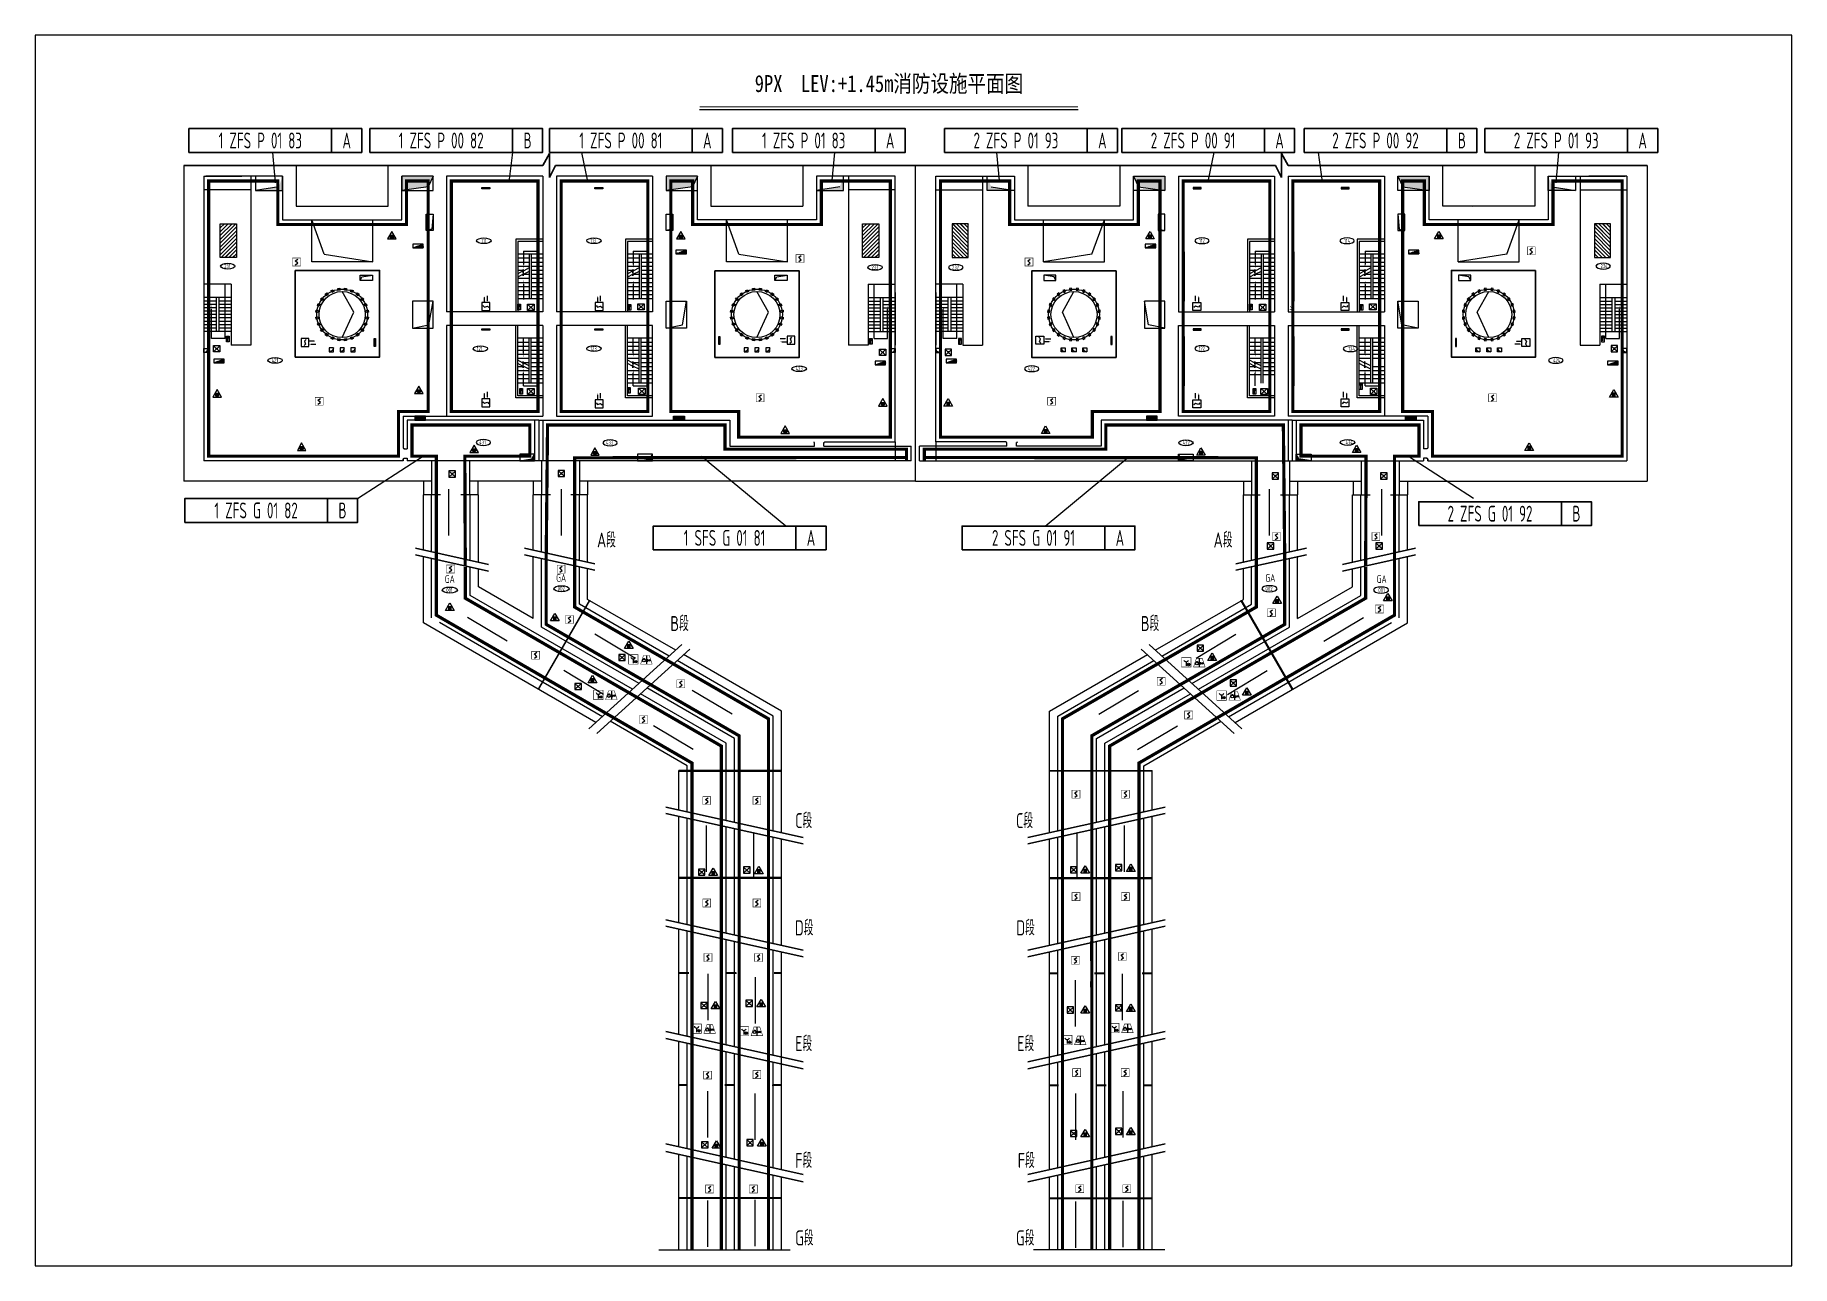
# Paper-space layout '布局2' of a CAD drawing. Header units: millimetres. Extents: x 29 to 262, y 20 to 183.
# The model-space entities are those that its viewports show. They can reach past a viewport. Long polylines and large blocks are cut down to what shows.
import ezdxf
from ezdxf.enums import TextEntityAlignment as Align

# ---------------------------------------------------------------- set-up
doc = ezdxf.new("R2010")
doc.units = ezdxf.units.MM
for name, pattern in [('ACAD_ISO02W100', [15, 12, -3]), ('ACAD_ISO12W100', [22, 12, -3, 0.5, -3, 0.5, -3]), ('CENTER', [2, 1.25, -0.25, 0.25, -0.25]), ('DASHED', [0.75, 0.5, -0.25])]:
    doc.linetypes.add(name, pattern=pattern)
for name, color, linetype, lineweight in [('A', 1, 'Continuous', 0), ('B', 3, 'CENTER', 0), ('Color-7', 7, 'Continuous', 0), ('D0墙体', 7, 'Continuous', 0), ('D0标注及说明', 7, 'Continuous', 0), ('D1墙体', 7, 'Continuous', 0), ('D2墙体', 7, 'Continuous', 0), ('GA', 190, 'Continuous', 0), ('SFS-A', 1, 'Continuous', 0), ('SG-GA', 190, 'DASHED', 0), ('标注', 7, 'Continuous', 0)]:
    doc.layers.add(name, color=color, linetype=linetype, lineweight=lineweight)
for name, color, linetype in [('BAS干线', 60, 'Continuous'), ('FAS_EQUIPMENT', 7, 'Continuous'), ('fas设备名称', 2, 'Continuous'), ('LYQ2', 2, 'Continuous'), ('qx-txt', 7, 'Continuous'), ('Zone', 4, 'Continuous'), ('图例', 7, 'Continuous'), ('消防设备', 7, 'Continuous')]:
    doc.layers.add(name, color=color, linetype=linetype)
doc.styles.add('-宋体', font='', dxfattribs={"width": 0.8})
doc.styles.add('CHINESE-1', font='gbxwxt.shx', dxfattribs={"width": 0.8, "bigfont": 'gbhzfs.shx'})
doc.styles.add('syfs', font='gbxwxt.shx', dxfattribs={"width": 0.8, "bigfont": 'gbhzfs.shx'})
doc.styles.add('文字及标注', font='tssdeng.shx', dxfattribs={"width": 0.7, "bigfont": 'hztxt.shx'})
doc.styles.get('-宋体').set_extended_font_data('SimSun')

psp = doc.layouts.new('布局2')

msp = doc.modelspace()

# ---------------------------------------------------------------- texts
at = {"color": 0, "style": '文字及标注', "width": 0.7}
msp.add_text('下', height=179, rotation=180, dxfattribs=at).set_placement((40579, 31503))
at = {"color": 0, "style": 'syfs', "width": 0.7}
for p in [(12562, 22295), (16233, 22333), (39618, 22333), (43289, 22295)]:
    msp.add_text('GA', height=250.9, dxfattribs=at).set_placement(p)
at = {"layer": 'D0标注及说明', "color": 0, "style": '文字及标注', "width": 0.7}
for s, height, p in [('111', 134.1, (13774, 33502)), ('113', 134.1, (17364, 33509)), ('112', 134.1, (37438, 33509)), ('114', 134.1, (42220, 33502)), ('231', 134.1, (5287, 32671)), ('233', 134.1, (26631, 32631)), ('232', 134.1, (29288, 32631)), ('234', 134.1, (50672, 32671)), ('421', 134.1, (6850, 29566)), ('121', 134.1, (13618, 29948)), ('123', 134.1, (17364, 29954)), ('122', 134.1, (37420, 29954)), ('124', 134.1, (42359, 29948)), ('424', 134.1, (49109, 29566)), ('423', 134.1, (24130, 29289)), ('422', 134.1, (31788, 29289)), ('431', 134.1, (13699, 26863)), ('433', 134.1, (17877, 26849)), ('432', 134.1, (36890, 26849)), ('434', 134.1, (42260, 26863)), ('001', 141.1, (12606, 21985)), ('002', 141.1, (16285, 22032)), ('002', 141.1, (39621, 22032)), ('001', 141.1, (43342, 21985))]:
    msp.add_text(s, height=height, dxfattribs=at).set_placement(p)
at = {"layer": 'fas设备名称', "color": 7, "lineweight": 0, "style": '-宋体', "width": 0.8}
msp.add_text('9PX  LEV:+1.45m消防设施平面图', height=560, dxfattribs=at).set_placement((27205, 38768), align=Align.MIDDLE)
at = {"layer": '标注', "color": 0, "lineweight": 0, "ltscale": 100, "style": 'CHINESE-1', "width": 0.8}
for s, p in [('A段', (17580, 23461)), ('A段', (37910, 23461)), ('B段', (19998, 20706)), ('B段', (35511, 20706)), ('C段', (24113, 14209)), ('C段', (31395, 14209)), ('D段', (24104, 10673)), ('D段', (31405, 10673)), ('E段', (24113, 6856)), ('E段', (31433, 6856)), ('F段', (24113, 3005)), ('F段', (31452, 3005)), ('G段', (24113, 450)), ('G段', (31395, 450))]:
    msp.add_text(s, height=496.6, dxfattribs=at).set_placement(p)

# ---------------------------------------------------------------- blocks, each defined once
blk = doc.blocks.new('红外光束感烟探头（发）')
at = {"color": 1, "lineweight": 0}
for p, q in [((1580, 667), (959, 667)), ((1160, 290), (1781, 290))]:
    blk.add_line(p, q, dxfattribs=at)
at = {"color": 1, "linetype": 'Continuous', "lineweight": 0}
blk.add_lwpolyline([(0, 0), (950, 0), (950, 950), (0, 950)], close=True, dxfattribs=at)
at = {"color": 7, "lineweight": 0}
blk.add_lwpolyline([(594, 831), (416, 653), (534, 297), (356, 119)], dxfattribs=at)
at = {"color": 1, "lineweight": 0}
for points in [[(974, 290, 0, 107, 0), (1303, 290, 107, 107, 0)], [(1767, 667, 0, 107, 0), (1438, 667, 107, 107, 0)]]:
    blk.add_lwpolyline(points, format="xyseb", dxfattribs=at)
blk = doc.blocks.new('A$C2C8D0172')
at = {"lineweight": 0}
blk.add_hatch(color=1, dxfattribs=at).paths.add_polyline_path([(0, 479), (77, 479), (77, 0), (0, 0)])
at = {"color": 1, "lineweight": 0}
blk.add_lwpolyline([(0, 479), (77, 479), (77, 0), (0, 0)], close=True, dxfattribs=at)
blk = doc.blocks.new('光电感烟')
at = {"color": 7, "lineweight": 0}
for p, q in [((162, 312), (312, 412)), ((312, 162), (162, 312)), ((162, 62), (312, 162))]:
    blk.add_line(p, q, dxfattribs=at)
at = {"color": 1, "lineweight": 0, "const_width": 30}
blk.add_lwpolyline([(0, 0), (475, 0), (475, 475), (0, 475)], close=True, dxfattribs=at)
blk = doc.blocks.new('Repère Zone')
at = {"color": 0}
for points in [[(0, 0), (45, 0), (45, 7.5), (0, 7.5)], [(45, 7.5), (54.5, 7.5), (54.5, 0), (45, 0)]]:
    blk.add_lwpolyline(points, close=True, dxfattribs=at)
at = {"color": 0, "style": 'syfs', "width": 0.7}
for tag, p in [('X_XXX_X_XX_XX', (22.5, 3.75)), ('X', (49.75, 3.75))]:
    blk.add_attdef(tag, text='', height=5, dxfattribs=at).set_placement(p, align=Align.MIDDLE_CENTER)
blk = doc.blocks.new('$ATTACHMENT$00000214')
at = {"lineweight": 0}
blk.add_hatch(color=1, dxfattribs=at).paths.add_polyline_path([(-65, 2), (65, 2), (65, -128), (-65, -128)])
at = {"color": 1, "lineweight": 0}
for points in [[(0, 172), (-198, -172), (198, -172)], [(-65, 2), (65, 2), (65, -128), (-65, -128)]]:
    blk.add_lwpolyline(points, close=True, dxfattribs=at)
blk = doc.blocks.new('A$C39B32D12')
at = {"layer": 'qx-txt', "lineweight": 0}
h = blk.add_hatch(color=3, dxfattribs=at)
edge = h.paths.add_edge_path()
edge.add_arc((325, 306), 57.3, 0, 360)
at = {"layer": 'qx-txt', "color": 3, "lineweight": 0}
for p, q in [((644, 609), (0, 0)), ((11, 600), (648, 1))]:
    blk.add_line(p, q, dxfattribs=at)
blk.add_lwpolyline([(0, 615), (649, 615), (649, 0), (0, 0)], close=True, dxfattribs=at)
blk.add_circle((325, 306), 57.3, dxfattribs=at)
blk = doc.blocks.new('*X5')
for p, q in [((98421, -49983), (98430, -49975)), ((98457, -49983), (98484, -49956)), ((98492, -49983), (98537, -49938)), ((98527, -49983), (98591, -49919)), ((98563, -49983), (98645, -49901)), ((98598, -49983), (98699, -49882)), ((98634, -49983), (98753, -49864)), ((98669, -49983), (98806, -49846)), ((98704, -49983), (98860, -49827)), ((98740, -49983), (98914, -49809)), ((98775, -49983), (98968, -49790)), ((98810, -49983), (99022, -49772)), ((98846, -49983), (99075, -49753)), ((98881, -49983), (99105, -49759)), ((98916, -49983), (99105, -49794)), ((98952, -49983), (99105, -49830)), ((98987, -49983), (99105, -49865)), ((99022, -49983), (99105, -49900)), ((99058, -49983), (99105, -49936)), ((99093, -49983), (99105, -49971))]:
    blk.add_line(p, q)
blk = doc.blocks.new('A$C482318BE')
at = {"color": 1, "lineweight": 0}
blk.add_line((0, 0), (525, 180), dxfattribs=at)
blk.add_lwpolyline([(0, 0), (525, 0), (525, 180), (0, 180)], close=True, dxfattribs=at)
at = {"color": 1, "lineweight": 0, "xscale": 0.75, "yscale": 0.75, "zscale": 0.75}
blk.add_blockref('*X5', (-73804, 37487), dxfattribs=at)
blk = doc.blocks.new('A$C6C9F09AC')
at = {"lineweight": 0}
h = blk.add_hatch(dxfattribs=at)
h.set_pattern_fill('_USER', color=3, scale=0.7, angle=180, style=0, pattern_type=0)
h.set_pattern_definition([(180, (764544.59285, -47447.6282), (-9e-17, -0.7), [])])
h.paths.add_polyline_path([(131, 269), (339, 149), (339, 389)])
at = {"color": 3, "lineweight": 0}
blk.add_line((959, 271), (270, 271), dxfattribs=at)
for points in [[(1110, 0), (0, 0), (0, 540), (1110, 540)], [(131, 269), (339, 149), (339, 389)]]:
    blk.add_lwpolyline(points, close=True, dxfattribs=at)
blk = doc.blocks.new('手报按钮')
at = {"lineweight": 0}
blk.add_line((2.5, 2.81), (2.5, 0.62), dxfattribs=at)
for radius in [0.647, 0.336]:
    blk.add_circle((3.78, 1.38), radius, dxfattribs=at)
blk.add_arc((2.5, 4.06), 1.25, 194.47751, 345.52249, dxfattribs=at)
at = {"layer": '图例', "color": 1, "lineweight": 0, "const_width": 0.3}
blk.add_lwpolyline([(0, 0), (5, 0), (5, 5), (0, 5)], close=True, dxfattribs=at)
blk = doc.blocks.new('声光')
at = {"lineweight": 0}
for p, q in [((166, 321), (224, 321)), ((166, 321), (166, 285)), ((224, 321), (224, 285)), ((333, 500), (333, 0)), ((413, 226), (531, 267)), ((531, 169), (413, 190))]:
    blk.add_line(p, q, dxfattribs=at)
blk.add_line((531, 267), (531, 169))
at = {"color": 1, "lineweight": 0, "const_width": 30}
blk.add_lwpolyline([(0, 0), (667, 0), (500, 500), (167, 500)], close=True, dxfattribs=at)
at = {"lineweight": 0}
blk.add_lwpolyline([(355, 179), (413, 179), (413, 238), (355, 238)], close=True, dxfattribs=at)
blk.add_circle((195, 209), 81.7, dxfattribs=at)

# ---------------------------------------------------------------- hatches: boundary and pattern name
at = {"layer": 'D0墙体'}
for points in [[(11926, 27655), (11926, 27789), (11568, 27789), (11568, 27655)], [(20462, 27655), (20462, 27789), (20105, 27789), (20105, 27655)], [(35698, 27655), (35698, 27789), (36055, 27789), (36055, 27655)], [(44234, 27655), (44234, 27789), (44592, 27789), (44592, 27655)]]:
    msp.add_hatch(color=0, dxfattribs=at).paths.add_polyline_path(points)
at = {"layer": 'D1墙体'}
h = msp.add_hatch(dxfattribs=at)
h.set_pattern_fill('JIS_LC_20', color=0, scale=4.469242, angle=180, style=0)
h.set_pattern_definition([(225, (-209262.81, 47241.67), (63.20463, -63.20463), []), (225, (-209264.6, 47241.67), (63.20463, -63.20463), [])])
h.paths.add_polyline_path([(5694, 34136), (5157, 34136), (5157, 33018), (5694, 33018)])
h = msp.add_hatch(dxfattribs=at)
h.set_pattern_fill('JIS_LC_20', color=0, scale=4.469242, angle=180, style=0)
h.set_pattern_definition([(225, (-188083.07, 47241.67), (63.20463, -63.20463), []), (225, (-188084.86, 47241.67), (63.20463, -63.20463), [])])
h.paths.add_polyline_path([(26873, 34136), (26337, 34136), (26337, 33018), (26873, 33018)])
h = msp.add_hatch(dxfattribs=at)
h.set_pattern_fill('JIS_LC_20', color=0, scale=4.469242, angle=180, style=0)
h.set_pattern_definition([(315, (244243.08, 47241.67), (-63.20463, -63.20463), []), (315, (244244.87, 47241.67), (-63.20463, -63.20463), [])])
h.paths.add_polyline_path([(29287, 34136), (29823, 34136), (29823, 33018), (29287, 33018)])
h = msp.add_hatch(dxfattribs=at)
h.set_pattern_fill('JIS_LC_20', color=0, scale=4.469242, angle=180, style=0)
h.set_pattern_definition([(315, (265422.82, 47241.67), (-63.20463, -63.20463), []), (315, (265424.606, 47241.67), (-63.20463, -63.20463), [])])
h.paths.add_polyline_path([(50466, 34136), (51003, 34136), (51003, 33018), (50466, 33018)])
at = {"layer": 'D2墙体'}
for points in [[(6319, 35231), (7213, 35231), (7213, 35700), (7085, 35350)], [(12012, 35348), (12172, 35700), (11142, 35700), (11142, 35231)], [(20730, 35348), (20889, 35700), (19859, 35700), (19859, 35231)], [(24817, 35231), (25711, 35231), (25711, 35700), (25584, 35350)], [(31343, 35231), (30449, 35231), (30449, 35700), (30576, 35350)], [(35430, 35348), (35271, 35700), (36301, 35700), (36301, 35231)], [(44148, 35348), (43988, 35700), (45018, 35700), (45018, 35231)], [(49841, 35231), (48947, 35231), (48947, 35700), (49075, 35350)], [(15436, 26384), (15032, 26315), (15524, 26315), (15524, 26538)], [(19324, 26384), (18920, 26315), (19412, 26315), (19412, 26538)], [(36836, 26384), (37240, 26315), (36748, 26315), (36748, 26538)], [(40724, 26384), (41128, 26315), (40636, 26315), (40636, 26538)]]:
    msp.add_hatch(color=0, dxfattribs=at).paths.add_polyline_path(points)

# ---------------------------------------------------------------- linework, layer by layer
at = {"ltscale": 2}
for p, q in [((3951, 36059), (15791, 36059)), ((15791, 36059), (16015, 36454)), ((16015, 35663), (16015, 36454)), ((16015, 35663), (16206, 36059)), ((16206, 36059), (28080, 36059)), ((39954, 36059), (28080, 36059)), ((40145, 35663), (39954, 36059)), ((40145, 35663), (40145, 36454)), ((40369, 36059), (40145, 36454)), ((52209, 36059), (40369, 36059)), ((11591, 23436), (13999, 22903)), ((11591, 23219), (13999, 22686)), ((15187, 23440), (17511, 22926)), ((15187, 23223), (17511, 22709)), ((40973, 23440), (38649, 22926)), ((40973, 23223), (38649, 22709)), ((44569, 23436), (42161, 22903)), ((44569, 23219), (42161, 22686)), ((19846, 14903), (24378, 13900)), ((19846, 14697), (24378, 13694)), ((36314, 14903), (31782, 13900)), ((36314, 14697), (31782, 13694)), ((19846, 11186), (24378, 10183)), ((36314, 11186), (31782, 10183)), ((19846, 10974), (24378, 9971)), ((36314, 10974), (31782, 9971)), ((19846, 7504), (24378, 6501)), ((19846, 7277), (24378, 6274)), ((36314, 7504), (31782, 6501)), ((36314, 7277), (31782, 6274)), ((19846, 3796), (24378, 2792)), ((19846, 3548), (24378, 2545)), ((36314, 3796), (31782, 2792)), ((36314, 3548), (31782, 2545))]:
    msp.add_line(p, q, dxfattribs=at)
at = {"color": 1, "lineweight": 0, "ltscale": 2}
for p, q in [((6877, 36488), (6964, 35485)), ((25409, 36488), (25318, 35566)), ((30751, 36488), (30842, 35566)), ((49283, 36488), (49196, 35485))]:
    msp.add_line(p, q, dxfattribs=at)
at = {"color": 7, "lineweight": 25}
for p, q in [((11211, 26739), (11211, 26717)), ((44949, 26739), (44949, 26717)), ((11189, 26382), (11189, 26315)), ((11211, 26404), (11211, 26382)), ((44949, 26404), (44949, 26382)), ((44972, 26382), (44972, 26315))]:
    msp.add_line(p, q, dxfattribs=at)
at = {"color": 3, "lineweight": 0, "ltscale": 2}
for p, q in [((9684, 25075), (11829, 26465)), ((46476, 25075), (44332, 26465))]:
    msp.add_line(p, q, dxfattribs=at)
at = {"color": 1, "const_width": 105}
for points in [[(7056, 35543), (4778, 35543), (4778, 26471), (11032, 26471), (11032, 27946), (12015, 27946), (12015, 35543), (11298, 35543), (11298, 34113), (7056, 34113)], [(16396, 35543), (19255, 35543), (19255, 27946), (16396, 27946)], [(20732, 35543), (20016, 35543), (20016, 27946), (22250, 27946), (22250, 27097), (27253, 27097), (27253, 35543), (24974, 35543), (24974, 34113), (20732, 34113)], [(35428, 35543), (36144, 35543), (36144, 27946), (33910, 27946), (33910, 27097), (28907, 27097), (28907, 35543), (31186, 35543), (31186, 34113), (35428, 34113)], [(39764, 35543), (36905, 35543), (36905, 27946), (39764, 27946)], [(49104, 35543), (51382, 35543), (51382, 26471), (45128, 26471), (45128, 27946), (44145, 27946), (44145, 35543), (44862, 35543), (44862, 34113), (49104, 34113)]]:
    msp.add_lwpolyline(points, close=True, dxfattribs=at)
at = {"color": 3, "const_width": 105}
for points in [[(12775, 35543), (15635, 35543), (15635, 27946), (12775, 27946)], [(43385, 35543), (40525, 35543), (40525, 27946), (43385, 27946)]]:
    msp.add_lwpolyline(points, close=True, dxfattribs=at)
at = {"color": 7, "lineweight": 25}
for points in [[(7630, 32595), (10410, 32595), (10410, 29739), (7630, 29739)], [(21467, 32582), (24246, 32582), (24246, 29726), (21467, 29726)], [(34693, 32582), (31914, 32582), (31914, 29726), (34693, 29726)], [(48530, 32595), (45750, 32595), (45750, 29739), (48530, 29739)]]:
    msp.add_lwpolyline(points, close=True, dxfattribs=at)
at = {"color": 3, "const_width": 105}
for points in [[(12284, 25755), (12284, 26471), (11479, 26471), (11479, 27498), (15367, 27498), (15367, 26471), (13221, 26471), (13225, 25738)], [(43876, 25755), (43876, 26471), (44681, 26471), (44681, 27498), (40793, 27498), (40793, 26471), (42939, 26471), (42935, 25738)], [(12284, 23100), (12284, 25755)], [(13225, 25738), (13235, 22855)], [(42935, 25738), (42925, 22855)], [(43876, 23100), (43876, 25755)], [(12284, 23320), (12284, 23428)], [(13235, 23459), (13237, 23036)], [(42925, 23459), (42923, 23036)], [(43876, 23320), (43876, 23428)], [(12284, 23100), (12284, 21230), (19469, 17073)], [(13237, 22820), (13237, 21789), (14888, 20836)], [(43876, 23100), (43876, 21230), (36691, 17073)], [(42923, 22820), (42923, 21789), (41272, 20836)], [(14888, 20836), (19935, 17922)], [(41272, 20836), (36225, 17922)], [(14397, 20007), (16592, 18736)], [(41763, 20007), (39568, 18736)], [(17768, 19173), (18673, 18650)], [(38392, 19173), (37487, 18650)], [(18932, 18501), (19262, 18310)], [(37228, 18501), (36898, 18310)], [(17283, 18336), (17835, 18017)], [(19935, 17922), (21528, 17002)], [(36225, 17922), (34632, 17002)], [(38877, 18336), (38325, 18017)], [(18093, 17868), (18760, 17482)], [(38067, 17868), (37400, 17482)], [(19469, 17073), (20709, 16357), (20709, 3357)], [(21528, 17002), (21677, 16916), (21677, 3108)], [(34632, 17002), (34483, 16916), (34483, 3108)], [(36691, 17073), (35451, 16357), (35451, 3357)], [(20709, 14902), (20709, 14747)], [(20709, 14541), (20709, 13654)], [(21677, 14943), (21677, 14463)], [(34483, 14943), (34483, 14463)], [(35451, 14902), (35451, 14747)], [(35451, 14541), (35451, 13654)], [(21677, 13613), (21677, 14257)], [(34483, 13613), (34483, 14257)], [(20709, 12816), (20709, 11966)], [(21677, 11925), (21677, 12858)], [(34483, 11925), (34483, 12858)], [(35451, 12816), (35451, 11966)], [(20709, 11128), (20709, 11030)], [(21677, 10746), (21677, 11170)], [(34483, 10746), (34483, 11170)], [(35451, 11128), (35451, 11030)], [(20709, 10818), (20709, 9837)], [(21677, 9932), (21677, 10534)], [(34483, 9932), (34483, 10534)], [(35451, 10818), (35451, 9837)], [(20709, 9143), (20709, 8312)], [(21677, 8271), (21677, 9048)], [(34483, 8271), (34483, 9048)], [(35451, 9143), (35451, 8312)], [(21677, 7064), (21677, 7516)], [(34483, 7064), (34483, 7516)], [(20709, 7474), (20709, 7348)], [(20709, 7121), (20709, 6250)], [(35451, 7474), (35451, 7348)], [(35451, 7121), (35451, 6250)], [(21677, 6208), (21677, 6837)], [(34483, 6208), (34483, 6837)], [(20709, 5412), (20709, 4565)], [(21677, 4523), (21677, 5454)], [(34483, 4523), (34483, 5454)], [(35451, 5412), (35451, 4565)], [(20709, 3727), (20709, 3639)], [(21677, 3356), (21677, 3768)], [(34483, 3356), (34483, 3768)], [(35451, 3727), (35451, 3639)], [(20709, 3392), (20709, 306)], [(21677, 306), (21677, 3108)], [(34483, 306), (34483, 3108)], [(35451, 3392), (35451, 306)]]:
    msp.add_lwpolyline(points, dxfattribs=at)
at = {"color": 1, "const_width": 105}
for points in [[(27786, 26325), (27786, 26702), (21803, 26702), (21803, 27498), (15949, 27498), (15904, 23101)], [(28374, 26325), (28374, 26702), (34357, 26702), (34357, 27498), (40211, 27498), (40256, 23101)], [(27786, 26430), (16842, 26419), (16842, 22820)], [(28374, 26430), (39318, 26419), (39318, 22820)], [(15904, 23101), (15904, 20928), (20491, 18280)], [(16842, 22820), (16842, 21498), (20943, 19136)], [(39318, 22820), (39318, 21498), (35217, 19136)], [(40256, 23101), (40256, 20928), (35669, 18280)], [(18777, 20384), (19883, 19748)], [(37383, 20384), (36277, 19748)], [(18304, 19542), (19044, 19115)], [(20141, 19599), (20285, 19516)], [(20943, 19136), (23233, 17814), (23233, 17314)], [(35217, 19136), (32927, 17814), (32927, 17314)], [(36019, 19599), (35875, 19516)], [(37856, 19542), (37116, 19115)], [(19302, 18966), (19769, 18697)], [(36858, 18966), (36391, 18697)], [(20491, 18280), (22265, 17255), (22265, 3013)], [(35669, 18280), (33895, 17255), (33895, 3013)], [(23233, 17314), (23233, 2764)], [(32927, 17314), (32927, 2764)], [(22265, 14913), (22265, 14402)], [(23233, 14930), (23233, 14119)], [(32927, 14930), (32927, 14119)], [(33895, 14913), (33895, 14402)], [(22265, 14197), (22265, 13643)], [(23233, 13626), (23233, 13913)], [(32927, 13626), (32927, 13913)], [(33895, 14197), (33895, 13643)], [(22265, 12828), (22265, 11955)], [(23233, 11938), (23233, 12845)], [(32927, 11938), (32927, 12845)], [(33895, 12828), (33895, 11955)], [(22265, 11140), (22265, 10686)], [(23233, 10402), (23233, 11157)], [(32927, 10402), (32927, 11157)], [(33895, 11140), (33895, 10686)], [(22269, 10472), (22268, 9826)], [(33891, 10472), (33892, 9826)], [(23233, 9942), (23233, 10190)], [(32927, 9942), (32927, 10190)], [(22267, 9155), (22266, 8302)], [(23233, 8284), (23233, 9039)], [(32927, 8284), (32927, 9039)], [(33893, 9155), (33894, 8302)], [(22266, 7485), (22265, 7003)], [(23233, 6720), (23233, 7503)], [(32927, 6720), (32927, 7503)], [(33894, 7485), (33895, 7003)], [(22265, 6776), (22265, 6238)], [(23233, 6221), (23233, 6493)], [(32927, 6221), (32927, 6493)], [(33895, 6776), (33895, 6238)], [(22265, 5423), (22265, 4553)], [(23233, 4536), (23233, 5440)], [(32927, 4536), (32927, 5440)], [(33895, 5423), (33895, 4553)], [(22265, 3738), (22265, 3295)], [(23233, 3011), (23233, 3755)], [(32927, 3011), (32927, 3755)], [(33895, 3738), (33895, 3295)], [(22265, 3047), (22265, 306)], [(33895, 3047), (33895, 306)], [(23233, 2764), (23233, 306)], [(32927, 2764), (32927, 306)]]:
    msp.add_lwpolyline(points, dxfattribs=at)
at = {"layer": 'A', "color": 1, "linetype": 'ByBlock', "lineweight": 0}
for p, q in [((23805, 24170), (21029, 26463)), ((32355, 24170), (35131, 26463))]:
    msp.add_line(p, q, dxfattribs=at)
at = {"layer": 'B', "linetype": 'ByBlock', "lineweight": 0}
for p, q in [((14798, 36488), (14670, 35512)), ((41362, 36488), (41490, 35512))]:
    msp.add_line(p, q, dxfattribs=at)
at = {"layer": 'BAS干线', "color": 7, "lineweight": 0, "ltscale": 3}
msp.add_line((20961, 37907), (33441, 37907), dxfattribs=at)
at = {"layer": 'BAS干线', "color": 7, "lineweight": 0, "ltscale": 3, "const_width": 30}
msp.add_lwpolyline([(20965, 37989), (33445, 37989)], dxfattribs=at)
at = {"layer": 'Color-7', "linetype": 'Continuous'}
for p, q in [((17314, 17479), (20378, 20263)), ((17572, 17329), (20636, 20114)), ((38588, 17329), (35524, 20114)), ((38846, 17479), (35782, 20263))]:
    msp.add_line(p, q, dxfattribs=at)
at = {"layer": 'D0墙体', "color": 0}
for p, q in [((3951, 36059), (3951, 25644)), ((7660, 36059), (7660, 34717)), ((10695, 34717), (10695, 36059)), ((21336, 36059), (21336, 34717)), ((24371, 36059), (24371, 34717)), ((28080, 25644), (28080, 36059)), ((28080, 25644), (28080, 36059)), ((31789, 36059), (31789, 34717)), ((34824, 36059), (34824, 34717)), ((45465, 34717), (45465, 36059)), ((48500, 36059), (48500, 34717)), ((52209, 36059), (52209, 25644)), ((4621, 35700), (5872, 35700)), ((4621, 35700), (4621, 26315)), ((7213, 35700), (4677, 35700)), ((6163, 35700), (6163, 30136)), ((7213, 35700), (7213, 34270)), ((12172, 35700), (11142, 35700)), ((11142, 34270), (11142, 35700)), ((15792, 35700), (12619, 35700)), ((12619, 35700), (12619, 31231)), ((15792, 35700), (15792, 31231)), ((19412, 35700), (16239, 35700)), ((16239, 35700), (16239, 31231)), ((19412, 35700), (19412, 31231)), ((20889, 35700), (19859, 35700)), ((25868, 35700), (25868, 30136)), ((30292, 35700), (30292, 30136)), ((35271, 35700), (36301, 35700)), ((36748, 35700), (39921, 35700)), ((36748, 35700), (36748, 31231)), ((39921, 35700), (39921, 31231)), ((40368, 35700), (43541, 35700)), ((40368, 35700), (40368, 31231)), ((43541, 35700), (43541, 31231)), ((43988, 35700), (45018, 35700)), ((45018, 34270), (45018, 35700)), ((48947, 35700), (48947, 34270)), ((48947, 35700), (51483, 35700)), ((49997, 35700), (49997, 30136)), ((51539, 35700), (50288, 35700)), ((51539, 35700), (51539, 26315)), ((6163, 35253), (4621, 35253)), ((27410, 35253), (25868, 35253)), ((28750, 35253), (30292, 35253)), ((49997, 35253), (51539, 35253)), ((7213, 34270), (11142, 34270)), ((7660, 34717), (10695, 34717)), ((8172, 32884), (8172, 34270)), ((8584, 33135), (8172, 34270)), ((9699, 34717), (9702, 34707)), ((9711, 34717), (9702, 34707)), ((10183, 32884), (10183, 34270)), ((21336, 34717), (24371, 34717)), ((21848, 32884), (21848, 34270)), ((22260, 33135), (21848, 34270)), ((23859, 32884), (23859, 34270)), ((34824, 34717), (31789, 34717)), ((32301, 32884), (32301, 34270)), ((33900, 33135), (34312, 34270)), ((34312, 32884), (34312, 34270)), ((48947, 34270), (45018, 34270)), ((48500, 34717), (45465, 34717)), ((45977, 32884), (45977, 34270)), ((46449, 34717), (46458, 34707)), ((46461, 34717), (46458, 34707)), ((47576, 33135), (47988, 34270)), ((47988, 32884), (47988, 34270)), ((8584, 33135), (10183, 32884)), ((15792, 33130), (14965, 33130)), ((15155, 33228), (15602, 33228)), ((15155, 33228), (15155, 32794)), ((15345, 33130), (15345, 31655)), ((15412, 33130), (15412, 31655)), ((15602, 33215), (15602, 31580)), ((19412, 33130), (18585, 33130)), ((18775, 33228), (19222, 33228)), ((18775, 33228), (18775, 32794)), ((18965, 33130), (18965, 31655)), ((19032, 33130), (19032, 31655)), ((19222, 33215), (19222, 31580)), ((22260, 33135), (23859, 32884)), ((33900, 33135), (32301, 32884)), ((36938, 33215), (36938, 31580)), ((39921, 33130), (39094, 33130)), ((39284, 33228), (39731, 33228)), ((39284, 33228), (39284, 32794)), ((39474, 33130), (39474, 31655)), ((39541, 33130), (39541, 31655)), ((40558, 33215), (40558, 31580)), ((43541, 33130), (42715, 33130)), ((42904, 33228), (43351, 33228)), ((42904, 33228), (42904, 32794)), ((43094, 33130), (43094, 31655)), ((43161, 33130), (43161, 31655)), ((47576, 33135), (45977, 32884)), ((10183, 32884), (8172, 32884)), ((15345, 32996), (14965, 32996)), ((15345, 32862), (14965, 32862)), ((15345, 32728), (14965, 32728)), ((15146, 32594), (14965, 32594)), ((15125, 32572), (14965, 32489)), ((15125, 32461), (14965, 32378)), ((15146, 32532), (15125, 32572)), ((15146, 32421), (15125, 32461)), ((15167, 32584), (15146, 32624)), ((15146, 32624), (15146, 32532)), ((15167, 32473), (15146, 32513)), ((15146, 32513), (15146, 32421)), ((15345, 32460), (15146, 32460)), ((15345, 32677), (15167, 32584)), ((15345, 32566), (15167, 32473)), ((15792, 32996), (15412, 32996)), ((15792, 32862), (15412, 32862)), ((15792, 32728), (15412, 32728)), ((15792, 32594), (15412, 32594)), ((15792, 32460), (15412, 32460)), ((18965, 32996), (18585, 32996)), ((18965, 32862), (18585, 32862)), ((18965, 32728), (18585, 32728)), ((18806, 32594), (18585, 32594)), ((18745, 32572), (18585, 32489)), ((18745, 32461), (18585, 32378)), ((18766, 32532), (18745, 32572)), ((18766, 32421), (18745, 32461)), ((18787, 32584), (18766, 32624)), ((18766, 32624), (18766, 32532)), ((18787, 32473), (18766, 32513)), ((18766, 32513), (18766, 32421)), ((18965, 32460), (18766, 32460)), ((18965, 32677), (18787, 32584)), ((18965, 32566), (18787, 32473)), ((19412, 32996), (19032, 32996)), ((19412, 32862), (19032, 32862)), ((19412, 32728), (19032, 32728)), ((19412, 32594), (19032, 32594)), ((19412, 32460), (19032, 32460)), ((23859, 32884), (21848, 32884)), ((32301, 32884), (34312, 32884)), ((39474, 32996), (39094, 32996)), ((39474, 32862), (39094, 32862)), ((39474, 32728), (39094, 32728)), ((39275, 32594), (39094, 32594)), ((39254, 32572), (39094, 32489)), ((39254, 32461), (39094, 32378)), ((39275, 32532), (39254, 32572)), ((39275, 32421), (39254, 32461)), ((39296, 32584), (39275, 32624)), ((39275, 32624), (39275, 32532)), ((39296, 32473), (39275, 32513)), ((39275, 32513), (39275, 32421)), ((39474, 32460), (39275, 32460)), ((39474, 32677), (39296, 32584)), ((39474, 32566), (39296, 32473)), ((39921, 32996), (39541, 32996)), ((39921, 32862), (39541, 32862)), ((39921, 32728), (39541, 32728)), ((39921, 32594), (39541, 32594)), ((39921, 32460), (39541, 32460)), ((43094, 32996), (42715, 32996)), ((43094, 32862), (42715, 32862)), ((43094, 32728), (42715, 32728)), ((42935, 32594), (42715, 32594)), ((42874, 32572), (42715, 32489)), ((42874, 32461), (42715, 32378)), ((42895, 32532), (42874, 32572)), ((42895, 32421), (42874, 32461)), ((42916, 32584), (42895, 32624)), ((42895, 32624), (42895, 32532)), ((42916, 32473), (42895, 32513)), ((42895, 32513), (42895, 32421)), ((43094, 32460), (42895, 32460)), ((43094, 32677), (42916, 32584)), ((43094, 32566), (42916, 32473)), ((43541, 32996), (43161, 32996)), ((43541, 32862), (43161, 32862)), ((43541, 32728), (43161, 32728)), ((43541, 32594), (43161, 32594)), ((43541, 32460), (43161, 32460)), ((45977, 32884), (47988, 32884)), ((4621, 31865), (4621, 30136)), ((5314, 30351), (5314, 32131)), ((5515, 32147), (5515, 30136)), ((9772, 32259), (9830, 32383)), ((9830, 32383), (10174, 32437)), ((15345, 32326), (14965, 32326)), ((15345, 32192), (14965, 32192)), ((15345, 32057), (14965, 32057)), ((15345, 31923), (14965, 31923)), ((15155, 32149), (15155, 31634)), ((15792, 32326), (15412, 32326)), ((15792, 32192), (15412, 32192)), ((15792, 32057), (15412, 32057)), ((15792, 31923), (15412, 31923)), ((18965, 32326), (18585, 32326)), ((18965, 32192), (18585, 32192)), ((18965, 32057), (18585, 32057)), ((18965, 31923), (18585, 31923)), ((18775, 32149), (18775, 31634)), ((19412, 32326), (19032, 32326)), ((19412, 32192), (19032, 32192)), ((19412, 32057), (19032, 32057)), ((19412, 31923), (19032, 31923)), ((23448, 32259), (23506, 32383)), ((23506, 32383), (23850, 32437)), ((26516, 32147), (26516, 30136)), ((26717, 30351), (26717, 32131)), ((27410, 31865), (27410, 30136)), ((28750, 31865), (28750, 30136)), ((29443, 30351), (29443, 32131)), ((29644, 32147), (29644, 30136)), ((32654, 32383), (32310, 32437)), ((32712, 32259), (32654, 32383)), ((39474, 32326), (39094, 32326)), ((39474, 32192), (39094, 32192)), ((39474, 32057), (39094, 32057)), ((39474, 31923), (39094, 31923)), ((39284, 32149), (39284, 31634)), ((39921, 32326), (39541, 32326)), ((39921, 32192), (39541, 32192)), ((39921, 32057), (39541, 32057)), ((39921, 31923), (39541, 31923)), ((43094, 32326), (42715, 32326)), ((43094, 32192), (42715, 32192)), ((43094, 32057), (42715, 32057)), ((43094, 31923), (42715, 31923)), ((42904, 32149), (42904, 31634)), ((43541, 32326), (43161, 32326)), ((43541, 32192), (43161, 32192)), ((43541, 32057), (43161, 32057)), ((43541, 31923), (43161, 31923)), ((46330, 32383), (45986, 32437)), ((46388, 32259), (46330, 32383)), ((50645, 32147), (50645, 30136)), ((50846, 30351), (50846, 32131)), ((51539, 31865), (51539, 30136)), ((5023, 31588), (4621, 31588)), ((5023, 31476), (4621, 31476)), ((5023, 31365), (4621, 31365)), ((4869, 30351), (4869, 31315)), ((5023, 31700), (5023, 30583)), ((5113, 31700), (5113, 30583)), ((5515, 31588), (5113, 31588)), ((5515, 31476), (5113, 31476)), ((5515, 31365), (5113, 31365)), ((15345, 31789), (14965, 31789)), ((15792, 31655), (14965, 31655)), ((15792, 31789), (15412, 31789)), ((18965, 31789), (18585, 31789)), ((19412, 31655), (18585, 31655)), ((19412, 31789), (19032, 31789)), ((26516, 31588), (26918, 31588)), ((26516, 31476), (26918, 31476)), ((26516, 31365), (26918, 31365)), ((26918, 31700), (26918, 30583)), ((27007, 31700), (27007, 30583)), ((27007, 31588), (27410, 31588)), ((27007, 31476), (27410, 31476)), ((27007, 31365), (27410, 31365)), ((27161, 30351), (27161, 31315)), ((29153, 31588), (28750, 31588)), ((29153, 31476), (28750, 31476)), ((29153, 31365), (28750, 31365)), ((28999, 30351), (28999, 31315)), ((29153, 31700), (29153, 30583)), ((29242, 31700), (29242, 30583)), ((29644, 31588), (29242, 31588)), ((29644, 31476), (29242, 31476)), ((29644, 31365), (29242, 31365)), ((39474, 31789), (39094, 31789)), ((39921, 31655), (39094, 31655)), ((39921, 31789), (39541, 31789)), ((43094, 31789), (42715, 31789)), ((43541, 31655), (42715, 31655)), ((43541, 31789), (43161, 31789)), ((50645, 31588), (51047, 31588)), ((50645, 31476), (51047, 31476)), ((50645, 31365), (51047, 31365)), ((51047, 31700), (51047, 30583)), ((51137, 31700), (51137, 30583)), ((51137, 31588), (51539, 31588)), ((51137, 31476), (51539, 31476)), ((51137, 31365), (51539, 31365)), ((51291, 30351), (51291, 31315)), ((5023, 31253), (4621, 31253)), ((5023, 31141), (4621, 31141)), ((5023, 31030), (4621, 31030)), ((5023, 30918), (4621, 30918)), ((5023, 30806), (4621, 30806)), ((5515, 31253), (5113, 31253)), ((5515, 31141), (5113, 31141)), ((5515, 31030), (5113, 31030)), ((5515, 30918), (5113, 30918)), ((5515, 30806), (5113, 30806)), ((15792, 31231), (12619, 31231)), ((12619, 30784), (12619, 27789)), ((15792, 30784), (12619, 30784)), ((15792, 30784), (15792, 27789)), ((19412, 31231), (16239, 31231)), ((19412, 30784), (16239, 30784)), ((26516, 31253), (26918, 31253)), ((26516, 31141), (26918, 31141)), ((26516, 31030), (26918, 31030)), ((26516, 30918), (26918, 30918)), ((26516, 30806), (26918, 30806)), ((27007, 31253), (27410, 31253)), ((27007, 31141), (27410, 31141)), ((27007, 31030), (27410, 31030)), ((27007, 30918), (27410, 30918)), ((27007, 30806), (27410, 30806)), ((29153, 31253), (28750, 31253)), ((29153, 31141), (28750, 31141)), ((29153, 31030), (28750, 31030)), ((29153, 30918), (28750, 30918)), ((29153, 30806), (28750, 30806)), ((29644, 31253), (29242, 31253)), ((29644, 31141), (29242, 31141)), ((29644, 31030), (29242, 31030)), ((29644, 30918), (29242, 30918)), ((29644, 30806), (29242, 30806)), ((36748, 31231), (39921, 31231)), ((36748, 30784), (39921, 30784)), ((40368, 31231), (43541, 31231)), ((40368, 30784), (40368, 27789)), ((40368, 30784), (43541, 30784)), ((43541, 30784), (43541, 27789)), ((50645, 31253), (51047, 31253)), ((50645, 31141), (51047, 31141)), ((50645, 31030), (51047, 31030)), ((50645, 30918), (51047, 30918)), ((50645, 30806), (51047, 30806)), ((51137, 31253), (51539, 31253)), ((51137, 31141), (51539, 31141)), ((51137, 31030), (51539, 31030)), ((51137, 30918), (51539, 30918)), ((51137, 30806), (51539, 30806)), ((5023, 30694), (4621, 30694)), ((5515, 30583), (4621, 30583)), ((5314, 30351), (4869, 30351)), ((5515, 30694), (5113, 30694)), ((6163, 30136), (5515, 30136)), ((15792, 30359), (14965, 30359)), ((15345, 30225), (14965, 30225)), ((15155, 29866), (15155, 30380)), ((15345, 28884), (15345, 30359)), ((15412, 28884), (15412, 30359)), ((15792, 30225), (15412, 30225)), ((15602, 30423), (15602, 28787)), ((19412, 30359), (18585, 30359)), ((18965, 30225), (18585, 30225)), ((18775, 29866), (18775, 30380)), ((18965, 28884), (18965, 30359)), ((19032, 28884), (19032, 30359)), ((19412, 30225), (19032, 30225)), ((19222, 30423), (19222, 28787)), ((26516, 30694), (26918, 30694)), ((26516, 30583), (27410, 30583)), ((26717, 30351), (27161, 30351)), ((27007, 30694), (27410, 30694)), ((29153, 30694), (28750, 30694)), ((29644, 30583), (28750, 30583)), ((29443, 30351), (28999, 30351)), ((29644, 30694), (29242, 30694)), ((36938, 30423), (36938, 28787)), ((39921, 30359), (39094, 30359)), ((39474, 30225), (39094, 30225)), ((39284, 29866), (39284, 30380)), ((39474, 28884), (39474, 30359)), ((39541, 28884), (39541, 30359)), ((39921, 30225), (39541, 30225)), ((40558, 30423), (40558, 28787)), ((43541, 30359), (42715, 30359)), ((43094, 30225), (42715, 30225)), ((42904, 29866), (42904, 30380)), ((43094, 28884), (43094, 30359)), ((43161, 28884), (43161, 30359)), ((43541, 30225), (43161, 30225)), ((49997, 30136), (50645, 30136)), ((50645, 30694), (51047, 30694)), ((50645, 30583), (51539, 30583)), ((50846, 30351), (51291, 30351)), ((51137, 30694), (51539, 30694)), ((15345, 30091), (14965, 30091)), ((15345, 29957), (14965, 29957)), ((15345, 29823), (14965, 29823)), ((15345, 29689), (14965, 29689)), ((15125, 29553), (14965, 29637)), ((15146, 29593), (15125, 29553)), ((15146, 29501), (15146, 29593)), ((15345, 29555), (15146, 29555)), ((15792, 30091), (15412, 30091)), ((15792, 29957), (15412, 29957)), ((15792, 29823), (15412, 29823)), ((15792, 29689), (15412, 29689)), ((15792, 29555), (15412, 29555)), ((18965, 30091), (18585, 30091)), ((18965, 29957), (18585, 29957)), ((18965, 29823), (18585, 29823)), ((18965, 29689), (18585, 29689)), ((18745, 29553), (18585, 29637)), ((18766, 29593), (18745, 29553)), ((18766, 29501), (18766, 29593)), ((18965, 29555), (18766, 29555)), ((19412, 30091), (19032, 30091)), ((19412, 29957), (19032, 29957)), ((19412, 29823), (19032, 29823)), ((19412, 29689), (19032, 29689)), ((19412, 29555), (19032, 29555)), ((39474, 30091), (39094, 30091)), ((39474, 29957), (39094, 29957)), ((39474, 29823), (39094, 29823)), ((39474, 29689), (39094, 29689)), ((39254, 29553), (39094, 29637)), ((39275, 29593), (39254, 29553)), ((39275, 29501), (39275, 29593)), ((39474, 29555), (39275, 29555)), ((39921, 30091), (39541, 30091)), ((39921, 29957), (39541, 29957)), ((39921, 29823), (39541, 29823)), ((39921, 29689), (39541, 29689)), ((39921, 29555), (39541, 29555)), ((43094, 30091), (42715, 30091)), ((43094, 29957), (42715, 29957)), ((43094, 29823), (42715, 29823)), ((43094, 29689), (42715, 29689)), ((42874, 29553), (42715, 29637)), ((42895, 29593), (42874, 29553)), ((42895, 29501), (42895, 29593)), ((43541, 30091), (43161, 30091)), ((43541, 29957), (43161, 29957)), ((43541, 29823), (43161, 29823)), ((43541, 29689), (43161, 29689)), ((15125, 29442), (14965, 29526)), ((15146, 29421), (14965, 29421)), ((15345, 29287), (14965, 29287)), ((15345, 29152), (14965, 29152)), ((15345, 29018), (14965, 29018)), ((15146, 29482), (15125, 29442)), ((15167, 29542), (15146, 29501)), ((15146, 29390), (15146, 29482)), ((15167, 29430), (15146, 29390)), ((15155, 28787), (15155, 29220)), ((15186, 29421), (15162, 29421)), ((15345, 29448), (15167, 29542)), ((15345, 29337), (15167, 29430)), ((15792, 29421), (15412, 29421)), ((15792, 29287), (15412, 29287)), ((15792, 29152), (15412, 29152)), ((15792, 29018), (15412, 29018)), ((18745, 29442), (18585, 29526)), ((18965, 29287), (18585, 29287)), ((18965, 29152), (18585, 29152)), ((18965, 29018), (18585, 29018)), ((18766, 29482), (18745, 29442)), ((18787, 29542), (18766, 29501)), ((18766, 29390), (18766, 29482)), ((18787, 29430), (18766, 29390)), ((18775, 28787), (18775, 29220)), ((18806, 29421), (18782, 29421)), ((18965, 29448), (18787, 29542)), ((18965, 29337), (18787, 29430)), ((19412, 29421), (19032, 29421)), ((19412, 29287), (19032, 29287)), ((19412, 29152), (19032, 29152)), ((19412, 29018), (19032, 29018)), ((39254, 29442), (39094, 29526)), ((39275, 29421), (39094, 29421)), ((39474, 29287), (39094, 29287)), ((39474, 29152), (39094, 29152)), ((39275, 29482), (39254, 29442)), ((39296, 29542), (39275, 29501)), ((39275, 29390), (39275, 29482)), ((39296, 29430), (39275, 29390)), ((39284, 28787), (39284, 29220)), ((39315, 29421), (39291, 29421)), ((39474, 29448), (39296, 29542)), ((39474, 29337), (39296, 29430)), ((39921, 29421), (39541, 29421)), ((39921, 29287), (39541, 29287)), ((39921, 29152), (39541, 29152)), ((42874, 29442), (42715, 29526)), ((43094, 29287), (42715, 29287)), ((43094, 29152), (42715, 29152)), ((43094, 29018), (42715, 29018)), ((42895, 29482), (42874, 29442)), ((42895, 29390), (42895, 29482)), ((42916, 29430), (42895, 29390)), ((42904, 28787), (42904, 29220)), ((42935, 29421), (42911, 29421)), ((43094, 29448), (42916, 29542)), ((43094, 29337), (42916, 29430)), ((43541, 29421), (43161, 29421)), ((43541, 29287), (43161, 29287)), ((43541, 29152), (43161, 29152)), ((43541, 29018), (43161, 29018)), ((15792, 28884), (14965, 28884)), ((15155, 28787), (15602, 28787)), ((19412, 28884), (18585, 28884)), ((18775, 28787), (19222, 28787)), ((43541, 28884), (42715, 28884)), ((42904, 28787), (43351, 28787)), ((11189, 27789), (12658, 27789)), ((11323, 27655), (11323, 26717)), ((15524, 27655), (11323, 27655)), ((12619, 27789), (15792, 27789)), ((15524, 27655), (15524, 26315)), ((15658, 27655), (15524, 27655)), ((15658, 27655), (21959, 27655)), ((15658, 27655), (15658, 26315)), ((21959, 27655), (21959, 26806)), ((40502, 27655), (34201, 27655)), ((34201, 27655), (34201, 26806)), ((43541, 27789), (40368, 27789)), ((40502, 27655), (40502, 26315)), ((40502, 27655), (40636, 27655)), ((40636, 27655), (40636, 26315)), ((40636, 27655), (44837, 27655)), ((44972, 27789), (43502, 27789)), ((44837, 27655), (44837, 26717)), ((21959, 26806), (24750, 26806)), ((25063, 26806), (27943, 26806)), ((27943, 26315), (27943, 26806)), ((31097, 26806), (28217, 26806)), ((28217, 26315), (28217, 26806)), ((34201, 26806), (31410, 26806)), ((11323, 26404), (11323, 26315)), ((12127, 26315), (12127, 25197)), ((13379, 26315), (13379, 25197)), ((15747, 26315), (15747, 25197)), ((19411, 26315), (16328, 26315)), ((16999, 26315), (16999, 25197)), ((27943, 26315), (19859, 26315)), ((28217, 26315), (36301, 26315)), ((36749, 26315), (39832, 26315)), ((39161, 26315), (39161, 25197)), ((40413, 26315), (40413, 25197)), ((42781, 26315), (42781, 25197)), ((44033, 26315), (44033, 25197)), ((44837, 26404), (44837, 26315)), ((12127, 25644), (3951, 25644)), ((11859, 25644), (11859, 25197)), ((15747, 25644), (13379, 25644)), ((13647, 25644), (13647, 25197)), ((15479, 25644), (15479, 25197)), ((28080, 25644), (16999, 25644)), ((17267, 25644), (17267, 25197)), ((28080, 25644), (39161, 25644)), ((38893, 25644), (38893, 25197)), ((40413, 25644), (42781, 25644)), ((40681, 25644), (40681, 25197)), ((42513, 25644), (42513, 25197)), ((44033, 25644), (52209, 25644)), ((44301, 25644), (44301, 25197)), ((12417, 25197), (11859, 25197)), ((12417, 25197), (11859, 25197)), ((13647, 25197), (13085, 25197)), ((13669, 25197), (13085, 25197)), ((16048, 25197), (15479, 25197)), ((16048, 25197), (15480, 25197)), ((17267, 25197), (16716, 25197)), ((17267, 25197), (16716, 25197)), ((38893, 25197), (39444, 25197)), ((38893, 25197), (39444, 25197)), ((40112, 25197), (40680, 25197)), ((40112, 25197), (40681, 25197)), ((42491, 25197), (43075, 25197)), ((42513, 25197), (43075, 25197)), ((43743, 25197), (44301, 25197)), ((43743, 25197), (44301, 25197))]:
    msp.add_line(p, q, dxfattribs=at)
at = {"layer": 'D0墙体', "color": 7}
for p, q in [((11189, 27789), (11189, 26739)), ((44972, 27789), (44972, 26739)), ((11189, 26315), (4621, 26315)), ((44972, 26315), (51539, 26315))]:
    msp.add_line(p, q, dxfattribs=at)
at = {"layer": 'D0墙体', "color": 0, "linetype": 'ACAD_ISO02W100'}
for p, q in [((15792, 27655), (15792, 26315)), ((40368, 27655), (40368, 26315)), ((27410, 26940), (27410, 26315)), ((28750, 26940), (28750, 26315))]:
    msp.add_line(p, q, dxfattribs=at)
at = {"layer": 'D0墙体', "color": 0}
for points in [[(25086, 26940), (27410, 26940), (27410, 35700), (24817, 35700), (24817, 34270), (20889, 34270), (20889, 35700)], [(31074, 26940), (28750, 26940), (28750, 35700), (31343, 35700), (31343, 34270), (35271, 34270), (35271, 35700)], [(15792, 33622), (14898, 33622), (14898, 31231)], [(19412, 33622), (18518, 33622), (18518, 31231)], [(39921, 33622), (39027, 33622), (39027, 31231)], [(43541, 33622), (42647, 33622), (42647, 31231)], [(15792, 33555), (14965, 33555), (14965, 31231)], [(19412, 33555), (18585, 33555), (18585, 31231)], [(39921, 33555), (39094, 33555), (39094, 31231)], [(43541, 33555), (42715, 33555), (42715, 31231)], [(15792, 28393), (14898, 28393), (14898, 30784)], [(15792, 28460), (14965, 28460), (14965, 30784)], [(16239, 30784), (16239, 27789), (19412, 27789), (19412, 30784)], [(19412, 28393), (18518, 28393), (18518, 30784)], [(19412, 28460), (18585, 28460), (18585, 30784)], [(39921, 30784), (39921, 27789), (36748, 27789), (36748, 30784)], [(39921, 28393), (39027, 28393), (39027, 30784)], [(39921, 28460), (39094, 28460), (39094, 30784)], [(43541, 28393), (42647, 28393), (42647, 30784)], [(43541, 28460), (42715, 28460), (42715, 30784)], [(22851, 26315), (11323, 26315)], [(33309, 26315), (44837, 26315)]]:
    msp.add_lwpolyline(points, dxfattribs=at)
for points in [[(15155, 32794, 22.3, 0, 0), (15155, 32657, 0, 0, 0)], [(18775, 32794, 22.3, 0, 0), (18775, 32657, 0, 0, 0)], [(39284, 32794, 22.3, 0, 0), (39284, 32657, 0, 0, 0)], [(42904, 32794, 22.3, 0, 0), (42904, 32657, 0, 0, 0)], [(15155, 32149, 22.3, 0, 0), (15155, 32286, 0, 0, 0)], [(18775, 32149, 22.3, 0, 0), (18775, 32286, 0, 0, 0)], [(39284, 32149, 22.3, 0, 0), (39284, 32286, 0, 0, 0)], [(42904, 32149, 22.3, 0, 0), (42904, 32286, 0, 0, 0)], [(4869, 31315, 22.3, 0, 0), (4869, 31452, 0, 0, 0)], [(27161, 31315, 22.3, 0, 0), (27161, 31452, 0, 0, 0)], [(28999, 31315, 22.3, 0, 0), (28999, 31452, 0, 0, 0)], [(51291, 31315, 22.3, 0, 0), (51291, 31452, 0, 0, 0)], [(15155, 29866, 22.3, 0, 0), (15155, 29728, 0, 0, 0)], [(18775, 29866, 22.3, 0, 0), (18775, 29728, 0, 0, 0)], [(39284, 29866, 22.3, 0, 0), (39284, 29728, 0, 0, 0)], [(42904, 29866, 22.3, 0, 0), (42904, 29728, 0, 0, 0)], [(15155, 29220, 22.3, 0, 0), (15155, 29358, 0, 0, 0)], [(18775, 29220, 22.3, 0, 0), (18775, 29358, 0, 0, 0)], [(39284, 29220, 22.3, 0, 0), (39284, 29358, 0, 0, 0)], [(42904, 29220, 22.3, 0, 0), (42904, 29358, 0, 0, 0)]]:
    msp.add_lwpolyline(points, format="xyseb", dxfattribs=at)
for points in [[(9772, 32437), (10174, 32437), (10174, 32259), (9772, 32259)], [(23448, 32437), (23850, 32437), (23850, 32259), (23448, 32259)], [(32712, 32437), (32310, 32437), (32310, 32259), (32712, 32259)], [(46388, 32437), (45986, 32437), (45986, 32259), (46388, 32259)], [(11568, 27655), (11926, 27655), (11926, 27789), (11568, 27789)], [(20462, 27655), (20105, 27655), (20105, 27789), (20462, 27789)], [(35698, 27655), (36055, 27655), (36055, 27789), (35698, 27789)], [(44592, 27655), (44234, 27655), (44234, 27789), (44592, 27789)]]:
    msp.add_lwpolyline(points, close=True, dxfattribs=at)
at = {"layer": 'D0墙体', "color": 0, "linetype": 'ACAD_ISO02W100'}
for centre in [(9177, 31141), (22853, 31141), (33307, 31141), (46983, 31141)]:
    msp.add_circle(centre, 838, dxfattribs=at)
at = {"layer": 'D0标注及说明', "ltscale": 2}
for p, q in [((19623, 306), (23952, 306)), ((36298, 306), (31969, 306))]:
    msp.add_line(p, q, dxfattribs=at)
at = {"layer": 'D0标注及说明', "color": 0}
for centre, major_axis in [((13848, 33576), (-238, 0)), ((17480, 33576), (-238, 0)), ((5403, 32738), (-238, 0)), ((26747, 32697), (-238, 0)), ((6966, 29630), (-238, 0)), ((13734, 30015), (-238, 0)), ((17480, 30020), (-238, 0)), ((24246, 29354), (-238, 0)), ((36997, 26911), (-238, 0)), ((42327, 26925), (-238, 0)), ((12728, 22056), (-251, 0)), ((16407, 22102), (-251, 0))]:
    msp.add_ellipse(centre, major_axis=major_axis, ratio=0.4, dxfattribs=at)
at = {"layer": 'D0标注及说明', "color": 0, "extrusion": (0, 0, -1)}
for centre, major_axis in [((37528, 33576), (238, 0)), ((42312, 33576), (238, 0)), ((29413, 32697), (238, 0)), ((50757, 32738), (238, 0)), ((37528, 30020), (238, 0)), ((42426, 30015), (238, 0)), ((49194, 29630), (238, 0)), ((31914, 29354), (238, 0)), ((13833, 26925), (238, 0)), ((18011, 26911), (238, 0)), ((39753, 22102), (251, 0)), ((43432, 22056), (251, 0))]:
    msp.add_ellipse(centre, major_axis=major_axis, ratio=0.4, dxfattribs=at)
at = {"layer": 'D1墙体', "color": 0}
for p, q in [((5515, 32147), (4621, 32147)), ((9561, 31218), (9177, 31901)), ((23237, 31218), (22853, 31901)), ((26516, 32147), (27410, 32147)), ((29644, 32147), (28750, 32147)), ((32923, 31218), (33307, 31901)), ((46599, 31218), (46983, 31901)), ((50645, 32147), (51539, 32147)), ((5515, 31700), (4621, 31700)), ((26516, 31700), (27410, 31700)), ((29644, 31700), (28750, 31700)), ((50645, 31700), (51539, 31700)), ((9177, 30382), (9561, 31218)), ((22853, 30382), (23237, 31218)), ((33307, 30382), (32923, 31218)), ((46983, 30382), (46599, 31218)), ((26516, 30136), (25868, 30136)), ((29644, 30136), (30292, 30136)), ((8853, 29960), (8753, 29912)), ((8887, 30046), (8853, 29960)), ((9211, 29960), (9110, 29912)), ((9244, 30046), (9211, 29960)), ((9568, 29960), (9468, 29912)), ((9602, 30046), (9568, 29960)), ((22529, 29960), (22429, 29912)), ((22563, 30046), (22529, 29960)), ((22887, 29960), (22786, 29912)), ((22920, 30046), (22887, 29960)), ((23244, 29960), (23144, 29912)), ((23278, 30046), (23244, 29960)), ((32882, 30046), (32916, 29960)), ((32916, 29960), (33016, 29912)), ((33240, 30046), (33273, 29960)), ((33273, 29960), (33374, 29912)), ((33597, 30046), (33631, 29960)), ((33631, 29960), (33731, 29912)), ((46558, 30046), (46592, 29960)), ((46592, 29960), (46692, 29912)), ((46916, 30046), (46949, 29960)), ((46949, 29960), (47050, 29912)), ((47273, 30046), (47307, 29960)), ((47307, 29960), (47407, 29912))]:
    msp.add_line(p, q, dxfattribs=at)
for points in [[(5694, 33018), (5157, 33018), (5157, 34136), (5694, 34136)], [(26873, 33018), (26337, 33018), (26337, 34136), (26873, 34136)], [(29287, 33018), (29823, 33018), (29823, 34136), (29287, 34136)], [(50466, 33018), (51003, 33018), (51003, 34136), (50466, 34136)], [(8813, 31934), (8875, 31959), (8900, 31897), (8839, 31872)], [(9030, 32001), (9097, 32010), (9106, 31943), (9039, 31935)], [(9258, 32010), (9324, 32001), (9316, 31935), (9249, 31943)], [(9480, 31959), (9542, 31934), (9516, 31872), (9454, 31897)], [(22489, 31934), (22551, 31959), (22576, 31897), (22514, 31872)], [(22706, 32001), (22773, 32010), (22781, 31943), (22715, 31935)], [(22934, 32010), (23000, 32001), (22991, 31935), (22925, 31943)], [(23156, 31959), (23218, 31934), (23192, 31872), (23130, 31897)], [(33004, 31959), (32942, 31934), (32968, 31872), (33030, 31897)], [(33226, 32010), (33160, 32001), (33169, 31935), (33235, 31943)], [(33454, 32001), (33387, 32010), (33379, 31943), (33445, 31935)], [(33671, 31934), (33609, 31959), (33584, 31897), (33646, 31872)], [(46680, 31959), (46618, 31934), (46644, 31872), (46706, 31897)], [(46902, 32010), (46836, 32001), (46844, 31935), (46911, 31943)], [(47130, 32001), (47063, 32010), (47054, 31943), (47121, 31935)], [(47347, 31934), (47285, 31959), (47260, 31897), (47321, 31872)], [(8309, 31222), (8318, 31288), (8384, 31280), (8375, 31213)], [(8359, 31444), (8385, 31506), (8447, 31480), (8421, 31418)], [(8466, 31645), (8506, 31698), (8560, 31658), (8519, 31604)], [(8620, 31812), (8673, 31853), (8714, 31800), (8661, 31759)], [(9681, 31853), (9734, 31812), (9694, 31759), (9640, 31800)], [(9848, 31698), (9889, 31645), (9836, 31604), (9795, 31658)], [(9970, 31506), (9995, 31444), (9933, 31418), (9908, 31480)], [(10037, 31288), (10046, 31222), (9979, 31213), (9971, 31280)], [(21985, 31222), (21994, 31288), (22060, 31280), (22051, 31213)], [(22035, 31444), (22061, 31506), (22123, 31480), (22097, 31418)], [(22141, 31645), (22182, 31698), (22235, 31658), (22195, 31604)], [(22296, 31812), (22349, 31853), (22390, 31800), (22337, 31759)], [(23357, 31853), (23410, 31812), (23370, 31759), (23316, 31800)], [(23524, 31698), (23565, 31645), (23512, 31604), (23471, 31658)], [(23646, 31506), (23671, 31444), (23609, 31418), (23584, 31480)], [(23713, 31288), (23722, 31222), (23655, 31213), (23646, 31280)], [(32447, 31288), (32438, 31222), (32505, 31213), (32514, 31280)], [(32514, 31506), (32489, 31444), (32551, 31418), (32576, 31480)], [(32636, 31698), (32595, 31645), (32648, 31604), (32689, 31658)], [(32803, 31853), (32750, 31812), (32790, 31759), (32844, 31800)], [(33864, 31812), (33811, 31853), (33770, 31800), (33823, 31759)], [(34019, 31645), (33978, 31698), (33925, 31658), (33965, 31604)], [(34125, 31444), (34099, 31506), (34037, 31480), (34063, 31418)], [(34175, 31222), (34166, 31288), (34100, 31280), (34109, 31213)], [(46123, 31288), (46114, 31222), (46181, 31213), (46189, 31280)], [(46190, 31506), (46165, 31444), (46227, 31418), (46252, 31480)], [(46312, 31698), (46271, 31645), (46324, 31604), (46365, 31658)], [(46479, 31853), (46426, 31812), (46466, 31759), (46520, 31800)], [(47540, 31812), (47487, 31853), (47446, 31800), (47499, 31759)], [(47694, 31645), (47654, 31698), (47600, 31658), (47641, 31604)], [(47801, 31444), (47775, 31506), (47713, 31480), (47739, 31418)], [(47851, 31222), (47842, 31288), (47776, 31280), (47785, 31213)], [(8318, 30994), (8309, 31061), (8375, 31070), (8384, 31003)], [(8385, 30777), (8359, 30839), (8421, 30864), (8447, 30802)], [(9995, 30839), (9970, 30777), (9908, 30802), (9933, 30864)], [(10046, 31061), (10037, 30994), (9971, 31003), (9979, 31070)], [(21994, 30994), (21985, 31061), (22051, 31070), (22060, 31003)], [(22061, 30777), (22035, 30839), (22097, 30864), (22123, 30802)], [(23671, 30839), (23646, 30777), (23584, 30802), (23609, 30864)], [(23722, 31061), (23713, 30994), (23646, 31003), (23655, 31070)], [(32438, 31061), (32447, 30994), (32514, 31003), (32505, 31070)], [(32489, 30839), (32514, 30777), (32576, 30802), (32551, 30864)], [(34099, 30777), (34125, 30839), (34063, 30864), (34037, 30802)], [(34166, 30994), (34175, 31061), (34109, 31070), (34100, 31003)], [(46114, 31061), (46123, 30994), (46189, 31003), (46181, 31070)], [(46165, 30839), (46190, 30777), (46252, 30802), (46227, 30864)], [(47775, 30777), (47801, 30839), (47739, 30864), (47713, 30802)], [(47842, 30994), (47851, 31061), (47785, 31070), (47776, 31003)], [(8506, 30584), (8466, 30637), (8519, 30678), (8560, 30625)], [(8673, 30429), (8620, 30470), (8661, 30523), (8714, 30483)], [(8875, 30323), (8813, 30349), (8839, 30411), (8900, 30385)], [(9097, 30273), (9030, 30282), (9039, 30348), (9106, 30339)], [(9324, 30282), (9258, 30273), (9249, 30339), (9316, 30348)], [(9542, 30349), (9480, 30323), (9454, 30385), (9516, 30411)], [(9734, 30470), (9681, 30429), (9640, 30483), (9694, 30523)], [(9889, 30637), (9848, 30584), (9795, 30625), (9836, 30678)], [(22182, 30584), (22141, 30637), (22195, 30678), (22235, 30625)], [(22349, 30429), (22296, 30470), (22337, 30523), (22390, 30483)], [(22551, 30323), (22489, 30349), (22514, 30411), (22576, 30385)], [(22773, 30273), (22706, 30282), (22715, 30348), (22781, 30339)], [(23000, 30282), (22934, 30273), (22925, 30339), (22991, 30348)], [(23218, 30349), (23156, 30323), (23130, 30385), (23192, 30411)], [(23410, 30470), (23357, 30429), (23316, 30483), (23370, 30523)], [(23565, 30637), (23524, 30584), (23471, 30625), (23512, 30678)], [(32595, 30637), (32636, 30584), (32689, 30625), (32648, 30678)], [(32750, 30470), (32803, 30429), (32844, 30483), (32790, 30523)], [(32942, 30349), (33004, 30323), (33030, 30385), (32968, 30411)], [(33160, 30282), (33226, 30273), (33235, 30339), (33169, 30348)], [(33387, 30273), (33454, 30282), (33445, 30348), (33379, 30339)], [(33609, 30323), (33671, 30349), (33646, 30411), (33584, 30385)], [(33811, 30429), (33864, 30470), (33823, 30523), (33770, 30483)], [(33978, 30584), (34019, 30637), (33965, 30678), (33925, 30625)], [(46271, 30637), (46312, 30584), (46365, 30625), (46324, 30678)], [(46426, 30470), (46479, 30429), (46520, 30483), (46466, 30523)], [(46618, 30349), (46680, 30323), (46706, 30385), (46644, 30411)], [(46836, 30282), (46902, 30273), (46911, 30339), (46844, 30348)], [(47063, 30273), (47130, 30282), (47121, 30348), (47054, 30339)], [(47285, 30323), (47347, 30349), (47321, 30411), (47260, 30385)], [(47487, 30429), (47540, 30470), (47499, 30523), (47446, 30483)], [(47654, 30584), (47694, 30637), (47641, 30678), (47600, 30625)], [(8887, 29912), (8887, 30046), (8753, 30046), (8753, 29912)], [(9244, 29912), (9244, 30046), (9110, 30046), (9110, 29912)], [(9602, 29912), (9602, 30046), (9468, 30046), (9468, 29912)], [(22563, 29912), (22563, 30046), (22429, 30046), (22429, 29912)], [(22920, 29912), (22920, 30046), (22786, 30046), (22786, 29912)], [(23278, 29912), (23278, 30046), (23144, 30046), (23144, 29912)], [(32882, 29912), (32882, 30046), (33016, 30046), (33016, 29912)], [(33240, 29912), (33240, 30046), (33374, 30046), (33374, 29912)], [(33597, 29912), (33597, 30046), (33731, 30046), (33731, 29912)], [(46558, 29912), (46558, 30046), (46692, 30046), (46692, 29912)], [(46916, 29912), (46916, 30046), (47050, 30046), (47050, 29912)], [(47273, 29912), (47273, 30046), (47407, 30046), (47407, 29912)]]:
    msp.add_lwpolyline(points, close=True, dxfattribs=at)
for centre in [(9177, 31141), (22853, 31141), (33307, 31141), (46983, 31141)]:
    msp.add_circle(centre, 760, dxfattribs=at)
at = {"layer": 'D2墙体', "color": 0}
for p, q in [((7085, 35350), (6319, 35231)), ((12012, 35348), (11142, 35231)), ((12172, 35700), (12012, 35348)), ((20730, 35348), (19859, 35231)), ((20889, 35700), (20730, 35348)), ((25584, 35350), (24817, 35231)), ((30576, 35350), (31343, 35231)), ((35271, 35700), (35430, 35348)), ((35430, 35348), (36301, 35231)), ((43988, 35700), (44148, 35348)), ((44148, 35348), (45018, 35231)), ((49075, 35350), (49841, 35231)), ((12172, 34449), (12135, 33959)), ((20082, 34449), (20046, 33959)), ((36078, 34449), (36114, 33959)), ((43988, 34449), (44025, 33959)), ((12135, 33959), (11948, 33912)), ((20046, 33959), (19859, 33912)), ((36114, 33959), (36301, 33912)), ((44025, 33959), (44212, 33912)), ((12040, 30804), (12172, 31588)), ((20397, 30804), (20529, 31588)), ((35763, 30804), (35631, 31588)), ((44120, 30804), (43988, 31588)), ((11501, 30694), (12040, 30804)), ((19859, 30694), (20397, 30804)), ((36301, 30694), (35763, 30804)), ((44659, 30694), (44120, 30804)), ((4621, 29890), (4720, 29924)), ((4720, 29924), (4755, 30024)), ((27276, 29890), (27375, 29924)), ((27375, 29924), (27410, 30024)), ((28785, 29924), (28750, 30024)), ((28884, 29890), (28785, 29924)), ((51440, 29924), (51405, 30024)), ((51539, 29890), (51440, 29924)), ((24639, 27074), (25175, 27074)), ((24728, 26940), (24728, 26918)), ((24728, 26918), (24750, 26918)), ((24750, 26806), (24750, 26918)), ((25063, 26806), (25063, 26918)), ((25063, 26918), (25086, 26918)), ((25086, 26940), (25086, 26918)), ((31521, 27074), (30985, 27074)), ((31074, 26940), (31074, 26918)), ((31097, 26918), (31074, 26918)), ((31097, 26806), (31097, 26918)), ((31410, 26806), (31410, 26918)), ((31432, 26918), (31410, 26918)), ((31432, 26940), (31432, 26918)), ((15032, 26315), (15436, 26384)), ((15436, 26384), (15524, 26538)), ((19324, 26384), (19412, 26538)), ((36836, 26384), (36748, 26538)), ((40724, 26384), (40636, 26538)), ((41128, 26315), (40724, 26384))]:
    msp.add_line(p, q, dxfattribs=at)
at = {"layer": 'D2墙体', "color": 7}
for p, q in [((11211, 26739), (11189, 26739)), ((11211, 26717), (11323, 26717)), ((44949, 26717), (44837, 26717)), ((44949, 26739), (44972, 26739)), ((11211, 26382), (11189, 26382)), ((11211, 26404), (11323, 26404)), ((44949, 26404), (44837, 26404)), ((44949, 26382), (44972, 26382))]:
    msp.add_line(p, q, dxfattribs=at)
at = {"layer": 'D2墙体', "color": 0}
for points in [[(7213, 35700), (6319, 35700), (6319, 35231), (7213, 35231)], [(12172, 35700), (11142, 35700), (11142, 35231), (12172, 35231)], [(20889, 35700), (19859, 35700), (19859, 35231), (20889, 35231)], [(25711, 35700), (24817, 35700), (24817, 35231), (25711, 35231)], [(30449, 35700), (31343, 35700), (31343, 35231), (30449, 35231)], [(35271, 35700), (36301, 35700), (36301, 35231), (35271, 35231)], [(43988, 35700), (45018, 35700), (45018, 35231), (43988, 35231)], [(48947, 35700), (49841, 35700), (49841, 35231), (48947, 35231)], [(12172, 33912), (11948, 33912), (11948, 34449), (12172, 34449)], [(20082, 33912), (19859, 33912), (19859, 34449), (20082, 34449)], [(36078, 33912), (36301, 33912), (36301, 34449), (36078, 34449)], [(43988, 33912), (44212, 33912), (44212, 34449), (43988, 34449)], [(11501, 30694), (12172, 30694), (12172, 31588), (11501, 31588)], [(20529, 30694), (19859, 30694), (19859, 31588), (20529, 31588)], [(35631, 30694), (36301, 30694), (36301, 31588), (35631, 31588)], [(44659, 30694), (43988, 30694), (43988, 31588), (44659, 31588)], [(4755, 29890), (4621, 29890), (4621, 30024), (4755, 30024)], [(27410, 29890), (27276, 29890), (27276, 30024), (27410, 30024)], [(28750, 29890), (28884, 29890), (28884, 30024), (28750, 30024)], [(51405, 29890), (51539, 29890), (51539, 30024), (51405, 30024)], [(15524, 26538), (15032, 26538), (15032, 26315), (15524, 26315)], [(19412, 26538), (18920, 26538), (18920, 26315), (19412, 26315)], [(36748, 26538), (37240, 26538), (37240, 26315), (36748, 26315)], [(40636, 26538), (41128, 26538), (41128, 26315), (40636, 26315)]]:
    msp.add_lwpolyline(points, close=True, dxfattribs=at)
at = {"layer": 'FAS_EQUIPMENT', "color": 1, "linetype": 'ACAD_ISO12W100', "lineweight": 0, "ltscale": 0.05}
for p, q in [((12699, 23859), (12699, 25386)), ((16409, 23859), (16409, 25386)), ((39751, 23859), (39751, 25386)), ((43461, 23859), (43461, 25386)), ((14620, 20376), (13308, 21157)), ((41540, 20376), (42852, 21157)), ((18823, 19818), (17511, 20599)), ((37337, 19818), (38649, 20599)), ((17795, 18620), (16483, 19401)), ((38365, 18620), (39677, 19401)), ((22033, 17966), (20721, 18747)), ((34127, 17966), (35439, 18747)), ((20754, 16803), (19442, 17584)), ((35406, 16803), (36718, 17584)), ((21192, 12767), (21192, 14294)), ((22746, 12541), (22746, 14068)), ((33414, 12541), (33414, 14068)), ((34968, 12767), (34968, 14294)), ((21249, 7879), (21249, 9406)), ((22802, 7769), (22802, 9296)), ((34911, 7879), (34911, 9406)), ((33358, 7673), (33358, 9200)), ((21230, 4014), (21230, 5541)), ((22797, 3932), (22797, 5459)), ((33363, 3932), (33363, 5459)), ((34930, 4014), (34930, 5541)), ((21230, 403), (21230, 1930)), ((22797, 430), (22797, 1957)), ((33363, 371), (33363, 1898)), ((34930, 390), (34930, 1917))]:
    msp.add_line(p, q, dxfattribs=at)
at = {"layer": 'GA', "color": 0, "lineweight": 0}
for p, q in [((11859, 23381), (11859, 25197)), ((13669, 22976), (13669, 25197)), ((15479, 23381), (15479, 25200)), ((40681, 23381), (40681, 25200)), ((42491, 22976), (42491, 25197)), ((44301, 23381), (44301, 25197)), ((11859, 20981), (11859, 23164)), ((13669, 22167), (13669, 22759)), ((15479, 21122), (15479, 23164)), ((40681, 21122), (40681, 23164)), ((42491, 22167), (42491, 22759)), ((44301, 20981), (44301, 23164)), ((15479, 21122), (13669, 22167)), ((40681, 21122), (42491, 22167)), ((20174, 20078), (17267, 21747)), ((35986, 20078), (38893, 21747)), ((17543, 17687), (11859, 20981)), ((38617, 17687), (44301, 20981)), ((23664, 18063), (20433, 19929)), ((32496, 18063), (35727, 19929)), ((20278, 14808), (20278, 16108)), ((35882, 14808), (35882, 16108)), ((20278, 13870), (20278, 14602)), ((35882, 13870), (35882, 14602)), ((20278, 11091), (20278, 13870)), ((35882, 11091), (35882, 13870)), ((20278, 7408), (20278, 10878)), ((35882, 7408), (35882, 10878)), ((20278, 3700), (20278, 7181)), ((35882, 3700), (35882, 7181)), ((20278, 306), (20278, 3453)), ((35882, 306), (35882, 3453))]:
    msp.add_line(p, q, dxfattribs=at)
at = {"layer": 'SFS-A', "color": 1, "lineweight": 0}
for p, q in [((17281, 35529), (17078, 36488)), ((37727, 35529), (37930, 36488))]:
    msp.add_line(p, q, dxfattribs=at)
at = {"layer": 'SG-GA', "color": 0, "linetype": 'DASHED', "lineweight": 0, "ltscale": 0.02}
for p, q in [((12127, 23320), (12127, 25197)), ((13394, 23037), (13394, 25197)), ((15747, 23318), (15747, 25197)), ((16999, 23037), (16999, 25197)), ((39161, 23037), (39161, 25197)), ((40413, 23318), (40413, 25197)), ((42766, 23037), (42766, 25197)), ((44033, 23320), (44033, 25197)), ((12127, 21139), (12127, 23103)), ((13394, 21879), (13394, 22820)), ((15747, 20837), (15747, 23101)), ((16999, 21588), (16999, 22820)), ((39161, 21588), (39161, 22820)), ((40413, 20837), (40413, 23101)), ((42766, 21879), (42766, 22820)), ((44033, 21139), (44033, 23103)), ((18752, 18786), (13394, 21879)), ((19961, 19884), (16999, 21588)), ((36199, 19884), (39161, 21588)), ((37408, 18786), (42766, 21879)), ((17756, 17881), (12127, 21139)), ((38404, 17881), (44033, 21139)), ((18965, 18980), (15747, 20837)), ((37195, 18980), (40413, 20837)), ((23390, 17905), (20219, 19735)), ((32770, 17905), (35941, 19735)), ((21834, 17006), (19010, 18637)), ((22108, 17165), (19224, 18830)), ((34052, 17165), (36936, 18830)), ((34326, 17006), (37150, 18637)), ((23664, 14058), (23664, 18063)), ((32496, 14058), (32496, 18063)), ((20552, 16267), (18015, 17732)), ((23390, 14119), (23390, 17905)), ((32770, 14119), (32770, 17905)), ((35608, 16267), (38145, 17732)), ((21834, 14463), (21834, 17006)), ((22108, 14402), (22108, 17165)), ((34052, 14402), (34052, 17165)), ((34326, 14463), (34326, 17006)), ((20552, 14747), (20552, 16267)), ((35608, 14747), (35608, 16267)), ((20552, 13870), (20552, 14541)), ((35608, 13870), (35608, 14541)), ((21834, 13870), (21834, 14257)), ((22108, 13870), (22108, 14197)), ((23390, 13870), (23390, 13913)), ((32770, 13870), (32770, 13913)), ((34052, 13870), (34052, 14197)), ((34326, 13870), (34326, 14257)), ((20552, 11030), (20552, 13870)), ((21834, 10746), (21834, 13870)), ((22108, 10686), (22108, 13870)), ((23390, 10402), (23390, 13870)), ((23664, 10341), (23664, 13852)), ((32496, 10341), (32496, 13852)), ((32770, 10402), (32770, 13870)), ((34052, 10686), (34052, 13870)), ((34326, 10746), (34326, 13870)), ((35608, 11030), (35608, 13870)), ((20552, 7348), (20552, 10818)), ((21834, 7064), (21834, 10534)), ((22108, 7003), (22108, 10473)), ((34052, 7003), (34052, 10473)), ((34326, 7064), (34326, 10534)), ((35608, 7348), (35608, 10818)), ((23390, 6720), (23390, 10190)), ((23664, 6659), (23664, 10129)), ((32496, 6659), (32496, 10129)), ((32770, 6720), (32770, 10190)), ((20552, 3639), (20552, 7121)), ((35608, 3639), (35608, 7121)), ((21834, 3356), (21834, 6837)), ((22108, 3295), (22108, 6776)), ((23390, 3011), (23390, 6493)), ((23664, 2950), (23664, 6659)), ((32496, 2950), (32496, 6659)), ((32770, 3011), (32770, 6493)), ((34052, 3295), (34052, 6776)), ((34326, 3356), (34326, 6837)), ((20552, 306), (20552, 3392)), ((21834, 306), (21834, 3108)), ((22108, 306), (22108, 3048)), ((34052, 306), (34052, 3048)), ((34326, 306), (34326, 3108)), ((35608, 306), (35608, 3392)), ((23390, 306), (23390, 2764)), ((23664, 306), (23664, 2703)), ((32496, 306), (32496, 2703)), ((32770, 306), (32770, 2764))]:
    msp.add_line(p, q, dxfattribs=at)
at = {"layer": 'SG-GA', "color": 0, "linetype": 'ByBlock', "lineweight": 0, "ltscale": 2}
for p, q in [((17267, 22976), (17267, 25197)), ((38893, 22976), (38893, 25197)), ((17267, 21747), (17267, 22759)), ((38893, 21747), (38893, 22759))]:
    msp.add_line(p, q, dxfattribs=at)
at = {"layer": '标注', "color": 0, "lineweight": 0, "ltscale": 100}
for p, q in [((17328, 21722), (15635, 18789)), ((15655, 18777), (17348, 21710)), ((40505, 18777), (38812, 21710)), ((38832, 21722), (40525, 18789)), ((23664, 16106), (20278, 16108)), ((20278, 16085), (23664, 16082)), ((32496, 16106), (35882, 16108)), ((35882, 16085), (32496, 16082)), ((23664, 12577), (20278, 12577)), ((23664, 12554), (20278, 12554)), ((32496, 12577), (35882, 12577)), ((32496, 12554), (35882, 12554)), ((20606, 9439), (20278, 9439)), ((20609, 9416), (20278, 9416)), ((22175, 9416), (21854, 9416)), ((22172, 9439), (21857, 9439)), ((23664, 9416), (23421, 9416)), ((23664, 9439), (23423, 9439)), ((32496, 9439), (32737, 9439)), ((32496, 9416), (32739, 9416)), ((33985, 9416), (34306, 9416)), ((33988, 9439), (34303, 9439)), ((35551, 9416), (35882, 9416)), ((35554, 9439), (35882, 9439)), ((20555, 5742), (20278, 5742)), ((20559, 5719), (20278, 5719)), ((22125, 5719), (21793, 5719)), ((22121, 5742), (21797, 5742)), ((23664, 5719), (23359, 5719)), ((23664, 5742), (23363, 5742)), ((32496, 5742), (32797, 5742)), ((32496, 5719), (32801, 5719)), ((34035, 5719), (34367, 5719)), ((34039, 5742), (34363, 5742)), ((35601, 5719), (35882, 5719)), ((35605, 5742), (35882, 5742)), ((23664, 2025), (20278, 2025)), ((23664, 2002), (20278, 2002)), ((32496, 2025), (35882, 2025)), ((32496, 2002), (35882, 2002))]:
    msp.add_line(p, q, dxfattribs=at)

# ---------------------------------------------------------------- block references
at = {"color": 1, "lineweight": 25}
for name, p, xscale, yscale, zscale, rotation in [('A$C2C8D0172', (14041, 35286), 0.5500000000465661, 0.5500000000465661, 0.55, 90), ('A$C2C8D0172', (17772, 35286), 0.5500000000465661, 0.5500000000465661, 0.55, 90), ('A$C2C8D0172', (37236, 35286), -0.5500000000465661, 0.5500000000465661, 0.55, 270), ('A$C2C8D0172', (42119, 35286), -0.5500000000465661, 0.5500000000465661, 0.55, 270), ('A$C6C9F09AC', (14965, 31480), 0.167310000048019, 0.167310000048019, 0.16731, 270), ('A$C6C9F09AC', (18608, 31477), 0.167310000048019, 0.167310000048019, 0.16731, 270), ('A$C6C9F09AC', (39094, 31480), 0.167310000048019, 0.167310000048019, 0.16731, 270), ('A$C6C9F09AC', (42738, 31477), 0.167310000048019, 0.167310000048019, 0.16731, 270), ('A$C6C9F09AC', (5365, 30431), 0.167310000048019, 0.167310000048019, 0.16731, 270), ('A$C2C8D0172', (14041, 30632), 0.5500000000465661, 0.5500000000465661, 0.55, 90), ('A$C2C8D0172', (17772, 30632), 0.5500000000465661, 0.5500000000465661, 0.55, 90), ('A$C2C8D0172', (21634, 30420), 0.5500000000465661, 0.5500000000465661, 0.55, 180), ('A$C6C9F09AC', (26566, 30350), 0.167310000048019, 0.167310000048019, 0.16731, 270), ('A$C6C9F09AC', (29594, 30350), -0.167310000048019, 0.167310000048019, 0.16731, 90), ('A$C2C8D0172', (34526, 30420), -0.5500000000465661, 0.5500000000465661, 0.55, 180), ('A$C2C8D0172', (37236, 30632), -0.5500000000465661, 0.5500000000465661, 0.55, 270), ('A$C2C8D0172', (42119, 30632), -0.5500000000465661, 0.5500000000465661, 0.55, 270), ('A$C6C9F09AC', (50795, 30431), -0.167310000048019, 0.167310000048019, 0.16731, 90), ('A$C6C9F09AC', (15038, 28700), 0.167310000048019, 0.167310000048019, 0.16731, 270), ('A$C6C9F09AC', (18585, 28736), 0.167310000048019, 0.167310000048019, 0.16731, 270), ('A$C6C9F09AC', (39214, 28700), 0.167310000048019, 0.167310000048019, 0.16731, 270), ('A$C6C9F09AC', (42715, 28860), 0.167310000048019, 0.167310000048019, 0.16731, 270)]:
    msp.add_blockref(name, p, dxfattribs=dict(at, xscale=xscale, yscale=yscale, zscale=zscale, rotation=rotation))
for name, p, xscale, yscale, zscale in [('A$C482318BE', (11504, 33345), 0.659999999916181, 0.6600000000325963, 0.66), ('A$C482318BE', (20180, 33149), 0.659999999916181, 0.6600000000325963, 0.66), ('A$C482318BE', (35656, 33345), 0.659999999916181, 0.6600000000325963, 0.66), ('A$C482318BE', (44333, 33149), 0.659999999916181, 0.6600000000325963, 0.66), ('A$C39B32D12', (15293, 31279), 0.3300000000745058, 0.3299999999580905, 0.33), ('A$C39B32D12', (18924, 31295), 0.3300000000745058, 0.3299999999580905, 0.33), ('A$C39B32D12', (39422, 31279), 0.3300000000745058, 0.3299999999580905, 0.33), ('A$C39B32D12', (43054, 31295), 0.3300000000745058, 0.3299999999580905, 0.33), ('A$C2C8D0172', (10236, 30092), 0.5500000000465661, 0.5500000000465661, 0.55), ('A$C2C8D0172', (45924, 30092), -0.5500000000465661, 0.5500000000465661, 0.55), ('A$C39B32D12', (4930, 29914), 0.3300000000745058, 0.3299999999580905, 0.33), ('A$C482318BE', (4940, 29548), 0.659999999916181, 0.6600000000325963, 0.66), ('A$C482318BE', (26751, 29482), 0.659999999916181, 0.6600000000325963, 0.66), ('A$C39B32D12', (26890, 29796), 0.3300000000745058, 0.3299999999580905, 0.33), ('A$C39B32D12', (29270, 29796), -0.3299999998416752, 0.3299999999580905, 0.33), ('A$C482318BE', (29092, 29548), 0.659999999916181, 0.6600000000325963, 0.66), ('A$C482318BE', (50903, 29482), 0.659999999916181, 0.6600000000325963, 0.66), ('A$C39B32D12', (51230, 29914), -0.3299999998416752, 0.3299999999580905, 0.33), ('A$C39B32D12', (15293, 28503), 0.3300000000745058, 0.3299999999580905, 0.33), ('A$C39B32D12', (18950, 28510), 0.3300000000745058, 0.3299999999580905, 0.33), ('A$C39B32D12', (39469, 28503), 0.3300000000745058, 0.3299999999580905, 0.33), ('A$C39B32D12', (43079, 28510), 0.3300000000745058, 0.3299999999580905, 0.33), ('A$C39B32D12', (12912, 25783), -0.3299999998416752, 0.3299999999580905, 0.33), ('A$C39B32D12', (16509, 25799), -0.3299999998416752, 0.3299999999580905, 0.33), ('A$C39B32D12', (40051, 25716), -0.3299999998416752, 0.3299999999580905, 0.33), ('A$C39B32D12', (43631, 25716), -0.3299999998416752, 0.3299999999580905, 0.33), ('A$C39B32D12', (39896, 23411), -0.3299999998416752, 0.3299999999580905, 0.33), ('A$C39B32D12', (43476, 23411), -0.3299999998416752, 0.3299999999580905, 0.33), ('A$C39B32D12', (18510, 19733), -0.3299999998416752, 0.3299999999580905, 0.33), ('A$C39B32D12', (37578, 20042), -0.3299999998416752, 0.3299999999580905, 0.33), ('A$C39B32D12', (17065, 18776), -0.3299999998416752, 0.3299999999580905, 0.33), ('A$C39B32D12', (38667, 18892), -0.3299999998416752, 0.3299999999580905, 0.33), ('A$C39B32D12', (21138, 12655), -0.3299999998416752, 0.3299999999580905, 0.33), ('A$C39B32D12', (22625, 12725), -0.3299999998416752, 0.3299999999580905, 0.33), ('A$C39B32D12', (33402, 12733), -0.3299999998416752, 0.3299999999580905, 0.33), ('A$C39B32D12', (34889, 12803), -0.3299999998416752, 0.3299999999580905, 0.33), ('A$C39B32D12', (21215, 8262), -0.3299999998416752, 0.3299999999580905, 0.33), ('A$C39B32D12', (22702, 8332), -0.3299999998416752, 0.3299999999580905, 0.33), ('A$C39B32D12', (33295, 8114), -0.3299999998416752, 0.3299999999580905, 0.33), ('A$C39B32D12', (34889, 8184), -0.3299999998416752, 0.3299999999580905, 0.33), ('A$C39B32D12', (33402, 4041), -0.3299999998416752, 0.3299999999580905, 0.33), ('A$C39B32D12', (34889, 4111), -0.3299999998416752, 0.3299999999580905, 0.33), ('A$C39B32D12', (21243, 3668), -0.3299999998416752, 0.3299999999580905, 0.33), ('A$C39B32D12', (22729, 3738), -0.3299999998416752, 0.3299999999580905, 0.33)]:
    msp.add_blockref(name, p, dxfattribs=dict(at, xscale=xscale, yscale=yscale, zscale=zscale))
at = {"color": 8, "yscale": 0.2750000000232831, "zscale": 0.275}
for p, xscale, rotation in [((14047, 31273), 0.2750000000232831, 90), ((17778, 31273), 0.2750000000232831, 90), ((37230, 31273), -0.2750000000232831, 270), ((42113, 31273), -0.2750000000232831, 270), ((24106, 30425), 0.2749999999068677, 180), ((32054, 30425), -0.2749999999068677, 180), ((14047, 28102), 0.2750000000232831, 90), ((17778, 28065), 0.2750000000232831, 90), ((37230, 28065), -0.2750000000232831, 270), ((42113, 28102), -0.2750000000232831, 270)]:
    msp.add_blockref('红外光束感烟探头（发）', p, dxfattribs=dict(at, xscale=xscale, rotation=rotation))
for p, xscale in [((7822, 30086), 0.2749999999068677), ((48338, 30086), -0.2749999999068677)]:
    msp.add_blockref('红外光束感烟探头（发）', p, dxfattribs=dict(at, xscale=xscale))
at = {"xscale": 62.20799999986775, "yscale": 62.20799999998417, "zscale": 62.208}
for p in [(18620, 19614), (36853, 19519), (17467, 18446), (38018, 18425), (20709, 7442), (22265, 7363), (34483, 7460), (32927, 7065)]:
    msp.add_blockref('手报按钮', p, dxfattribs=at)
at = {"layer": 'FAS_EQUIPMENT', "xscale": 0.5702400000300258, "yscale": 0.5702400000300258, "zscale": 0.57024}
for p in [(19017, 19617), (37250, 19522), (17864, 18449), (38415, 18428), (21106, 7445), (22662, 7366), (34880, 7464), (33324, 7069)]:
    msp.add_blockref('声光', p, dxfattribs=at)
at = {"layer": 'LYQ2', "linetype": 'Continuous', "yscale": 0.7183076059445739, "zscale": 0.7183076060160002}
for p, xscale in [((10818, 33757), 0.7183076061774045), ((20346, 33757), 0.7183076061774045), ((35814, 33757), -0.7183076059445739), ((45342, 33757), -0.7183076059445739), ((5057, 28543), 0.7183076061774045), ((11703, 28661), 0.7183076061774045), ((51103, 28543), -0.7183076059445739), ((27002, 28246), 0.7183076061774045), ((29158, 28246), -0.7183076059445739), ((23787, 27345), 0.7183076061774045), ((32373, 27345), -0.7183076059445739), ((7841, 26788), 0.7183076061774045), ((13532, 26716), 0.7183076061774045), ((17513, 26628), 0.7183076061774045), ((37495, 26628), -0.7183076059445739), ((42628, 26716), -0.7183076059445739), ((48319, 26788), -0.7183076059445739), ((12726, 21509), -0.7183076059445739), ((40002, 21737), -0.7183076059445739), ((43660, 21826), -0.7183076059445739), ((16190, 21162), -0.7183076059445739), ((18627, 20251), -0.7183076059445739), ((37867, 19864), -0.7183076059445739), ((17428, 19125), -0.7183076059445739), ((39006, 18715), -0.7183076059445739), ((21411, 12768), -0.7183076059445739), ((22914, 12830), -0.7183076059445739), ((33676, 12846), -0.7183076059445739), ((35178, 12908), -0.7183076059445739), ((21489, 8375), -0.7183076059445739), ((22991, 8437), -0.7183076059445739), ((33676, 8227), -0.7183076059445739), ((35178, 8289), -0.7183076059445739), ((33676, 4154), -0.7183076059445739), ((35178, 4216), -0.7183076059445739), ((21516, 3781), -0.7183076059445739), ((23019, 3843), -0.7183076059445739)]:
    msp.add_blockref('$ATTACHMENT$00000214', p, dxfattribs=dict(at, xscale=xscale))
at = {"layer": 'Zone', "color": 1, "lineweight": 0, "xscale": 104.5439999999944, "yscale": 104.5439999999944, "zscale": 104.544}
for p, values in [((4126, 36488), {'X_XXX_X_XX_XX': '1 ZFS P 01 83', 'X': 'A'}), ((16015, 36488), {'X_XXX_X_XX_XX': '1 ZFS P 00 81', 'X': 'A'}), ((22044, 36488), {'X_XXX_X_XX_XX': '1 ZFS P 01 83', 'X': 'A'}), ((29041, 36488), {'X_XXX_X_XX_XX': '2 ZFS P 01 93', 'X': 'A'}), ((34883, 36488), {'X_XXX_X_XX_XX': '2 ZFS P 00 91', 'X': 'A'}), ((46856, 36488), {'X_XXX_X_XX_XX': '2 ZFS P 01 93', 'X': 'A'}), ((19434, 23386), {'X_XXX_X_XX_XX': '1 SFS G 01 81', 'X': 'A'}), ((29620, 23386), {'X_XXX_X_XX_XX': '2 SFS G 01 91', 'X': 'A'})]:
    msp.add_blockref('Repère Zone', p, dxfattribs=at).add_auto_attribs(values)
at = {"layer": 'Zone', "color": 3, "lineweight": 0, "xscale": 104.5439999999944, "yscale": 104.5439999999944, "zscale": 104.544}
for p, values in [((10090, 36488), {'X_XXX_X_XX_XX': '1 ZFS P 00 82', 'X': 'B'}), ((40897, 36488), {'X_XXX_X_XX_XX': '2 ZFS P 00 92', 'X': 'B'}), ((3987, 24291), {'X_XXX_X_XX_XX': '1 ZFS G 01 82', 'X': 'B'}), ((44673, 24185), {'X_XXX_X_XX_XX': '2 ZFS G 01 92', 'X': 'B'})]:
    msp.add_blockref('Repère Zone', p, dxfattribs=at).add_auto_attribs(values)
at = {"layer": '消防设备', "xscale": 0.5502315792255104, "yscale": 0.5502315788762644, "zscale": 0.5502315789473684}
for p in [(24141, 32857), (48253, 33113), (7540, 32744), (31693, 32744), (8288, 28152), (22827, 28265), (32441, 28152), (46980, 28265), (39853, 23696), (43133, 23697), (12617, 22623), (16264, 22617), (39686, 21179), (43250, 21302), (16540, 20956), (15427, 19779), (36050, 18922), (20212, 18836), (36956, 17809), (18981, 17660), (21068, 14986), (22722, 14986), (33243, 15197), (34873, 15197), (21068, 11609), (22722, 11609), (33243, 11820), (34873, 11820), (21108, 9814), (22781, 9814), (33225, 9722), (34769, 9847), (21099, 5936), (22722, 5951), (33265, 6017), (34864, 6017), (21162, 2182), (22606, 2182), (33368, 2190), (34918, 2190)]:
    msp.add_blockref('光电感烟', p, dxfattribs=at)

msp.set_redraw_order([(e.dxf.handle, doc.entitydb.next_handle()) for e in msp.query("TEXT MTEXT ATTDEF DIMENSION ARC_DIMENSION")])  # texts and dimensions are drawn at this point

# ---------------------------------------------------------------- viewports
at = {"layer": '0'}
psp.add_viewport(center=(145.34, 101.81), size=(232.55, 162.8987), view_center_point=(28015.26, 20065.26), view_height=40576.4356, dxfattribs=at)

doc.saveas('drawing.dxf')
